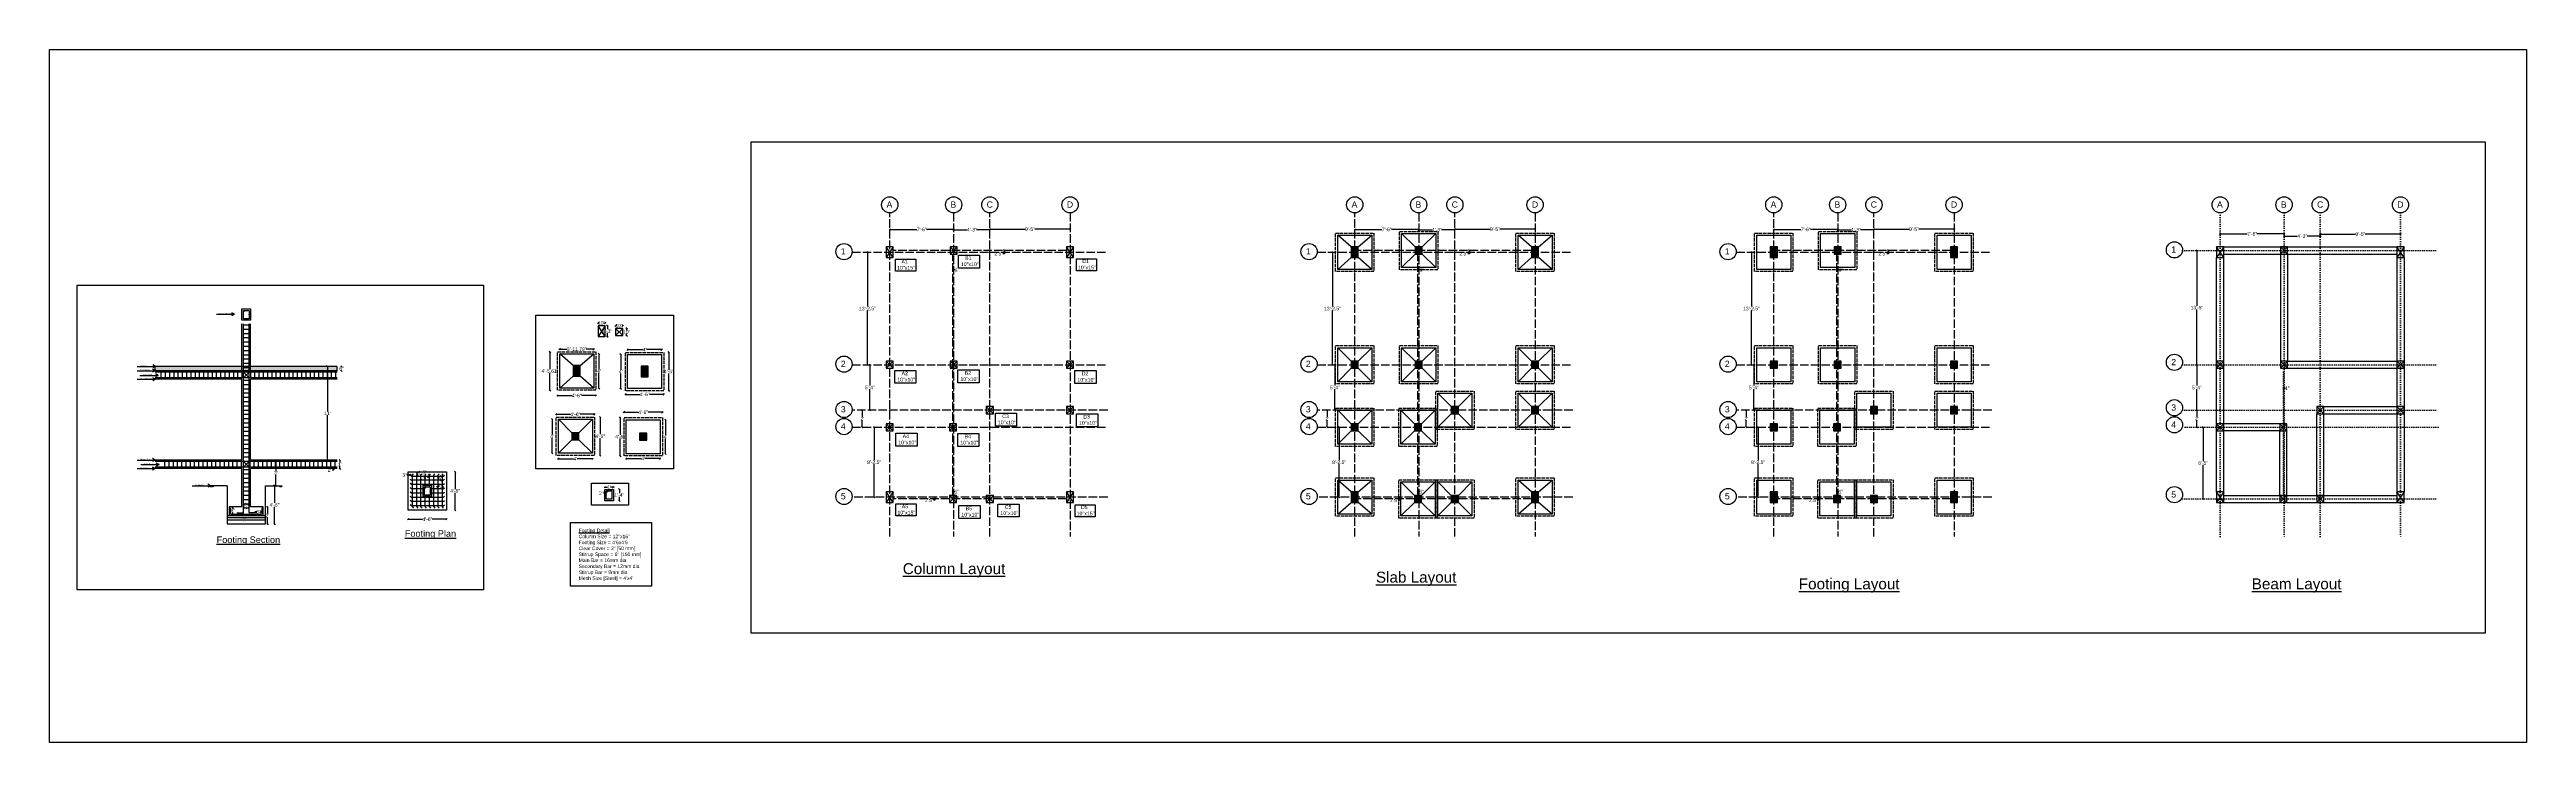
# Model space of a CAD drawing. Header units: inches. Extents: x -7575 to 10804, y -338 to 3076.
# Drawn here: x 1703 to 5191, y -338 to 638 of the extents above; entities that cross this region are included whole.
import ezdxf

# ---------------------------------------------------------------- set-up
doc = ezdxf.new("R2010")
doc.units = ezdxf.units.IN
doc.header["$MEASUREMENT"] = 0
doc.linetypes.add('ACAD_ISO02W100', pattern=[15, 12, -3])
doc.linetypes.add('ACAD_ISO07W100', pattern=[3, 0, -3])
doc.layers.get('0').update_dxf_attribs({"true_color": 0xfafafa})
doc.layers.add('Naming', color=91, linetype='Continuous')
doc.layers.add('W1', color=40, linetype='Continuous')
doc.styles.get("Standard").update_dxf_attribs({"font": 'arial.ttf'})
doc.dimstyles.get("Standard").update_dxf_attribs({"dimtxt": 5, "dimasz": 2, "dimexe": 0.18, "dimexo": 0.0625, "dimgap": 0.09, "dimtad": 0, "dimtih": 1, "dimtoh": 1, "dimdsep": 46, "dimlunit": 3, "dimtxsty": 'Standard', "dimblk": 'OBLIQUE', "dimcen": 2, "dimse1": 1, "dimse2": 1, "dimclrd": 3, "dimadec": 0, "dimazin": 0, "dimtfac": 1, "dimtofl": 0, "dimtmove": 0, "dimatfit": 3, "dimfxl": 1, "dimtolj": 1, "dimtzin": 0, "dimarcsym": 0})

# ---------------------------------------------------------------- blocks, each defined once
blk = doc.blocks.new('_Oblique')
at = {"color": 0, "linetype": 'ByBlock', "lineweight": -2}
blk.add_line((-0.5, -0.5), (0.5, 0.5), dxfattribs=at)
blk = doc.blocks.new('*D9')
at = {"color": 3, "lineweight": -2, "transparency": 16777216}
for p, q in [((2886, 384.7), (2924.3, 384.7)), ((2976, 384.7), (2937.7, 384.7))]:
    blk.add_line(p, q, dxfattribs=at)
at = {"layer": 'Defpoints', "color": 0, "transparency": 16777216}
for p in [(2886, 385.7), (2976, 385.7), (2976, 384.7)]:
    blk.add_point(p, dxfattribs=at)
at = {"color": 3, "lineweight": -2, "transparency": 16777216, "xscale": 2, "yscale": 2, "zscale": 2, "rotation": 180}
blk.add_blockref('_Oblique', (2886, 384.7), dxfattribs=at)
at = {"color": 3, "lineweight": -2, "transparency": 16777216, "xscale": 2, "yscale": 2, "zscale": 2}
blk.add_blockref('_Oblique', (2976, 384.7), dxfattribs=at)
at = {"color": 0, "transparency": 16777216, "insert": (2931, 384.7), "char_height": 5, "attachment_point": 5}
blk.add_mtext('\\A1;7\'-6"', dxfattribs=at)
blk = doc.blocks.new('*D10')
at = {"color": 3, "lineweight": -2, "transparency": 16777216}
for p, q in [((2976, 384.3), (2994.7, 384.3)), ((3027, 384.3), (3008.3, 384.3))]:
    blk.add_line(p, q, dxfattribs=at)
at = {"layer": 'Defpoints', "color": 0, "transparency": 16777216}
for p in [(3027, 384.3), (2976, 381.8), (3027, 379)]:
    blk.add_point(p, dxfattribs=at)
at = {"color": 3, "lineweight": -2, "transparency": 16777216, "xscale": 2, "yscale": 2, "zscale": 2, "rotation": 180}
blk.add_blockref('_Oblique', (2976, 384.3), dxfattribs=at)
at = {"color": 3, "lineweight": -2, "transparency": 16777216, "xscale": 2, "yscale": 2, "zscale": 2}
blk.add_blockref('_Oblique', (3027, 384.3), dxfattribs=at)
at = {"color": 0, "transparency": 16777216, "insert": (3001.5, 384.3), "char_height": 5, "attachment_point": 5}
blk.add_mtext('\\A1;4\'-3"', dxfattribs=at)
blk = doc.blocks.new('*D11')
at = {"color": 3, "lineweight": -2, "transparency": 16777216}
for p, q in [((3027, 385.1), (3076.8, 385.1)), ((3140, 385.1), (3090.2, 385.1))]:
    blk.add_line(p, q, dxfattribs=at)
at = {"layer": 'Defpoints', "color": 0, "transparency": 16777216}
for p in [(3140, 385.1), (3027, 379), (3140, 379)]:
    blk.add_point(p, dxfattribs=at)
at = {"color": 3, "lineweight": -2, "transparency": 16777216, "xscale": 2, "yscale": 2, "zscale": 2, "rotation": 180}
blk.add_blockref('_Oblique', (3027, 385.1), dxfattribs=at)
at = {"color": 3, "lineweight": -2, "transparency": 16777216, "xscale": 2, "yscale": 2, "zscale": 2}
blk.add_blockref('_Oblique', (3140, 385.1), dxfattribs=at)
at = {"color": 0, "transparency": 16777216, "insert": (3083.5, 385.1), "char_height": 5, "attachment_point": 5}
blk.add_mtext('\\A1;9\'-5"', dxfattribs=at)
blk = doc.blocks.new('*D12')
at = {"color": 3, "lineweight": -2, "transparency": 16777216}
for p, q in [((2975, 328.4), (2976, 328.4)), ((2976, 328.4), (2978, 328.4))]:
    blk.add_line(p, q, dxfattribs=at)
at = {"layer": 'Defpoints', "color": 0, "transparency": 16777216}
for p in [(2975, 328.3), (2976, 328.4), (2976, 328.3)]:
    blk.add_point(p, dxfattribs=at)
at = {"color": 3, "lineweight": -2, "transparency": 16777216, "xscale": 2, "yscale": 2, "zscale": 2, "rotation": 180}
blk.add_blockref('_Oblique', (2975, 328.4), dxfattribs=at)
at = {"color": 3, "lineweight": -2, "transparency": 16777216, "xscale": 2, "yscale": 2, "zscale": 2}
blk.add_blockref('_Oblique', (2976, 328.4), dxfattribs=at)
at = {"color": 0, "transparency": 16777216, "insert": (2980.7, 328.4), "char_height": 5, "attachment_point": 5}
blk.add_mtext('\\A1;1"', dxfattribs=at)
blk = doc.blocks.new('*D13')
at = {"color": 3, "lineweight": -2, "transparency": 16777216}
for p, q in [((2854.6, 352.5), (2854.6, 275.9)), ((2854.6, 194), (2854.6, 270.6))]:
    blk.add_line(p, q, dxfattribs=at)
at = {"layer": 'Defpoints', "color": 0, "transparency": 16777216}
for p in [(2858, 352.5), (2854.6, 194), (2858, 194)]:
    blk.add_point(p, dxfattribs=at)
at = {"color": 3, "lineweight": -2, "transparency": 16777216, "xscale": 2, "yscale": 2, "zscale": 2}
for p, rotation in [((2854.6, 352.5), 90), ((2854.6, 194), 270)]:
    blk.add_blockref('_Oblique', p, dxfattribs=dict(at, rotation=rotation))
at = {"color": 0, "transparency": 16777216, "insert": (2854.6, 273.2), "char_height": 5, "attachment_point": 5}
blk.add_mtext('\\A1;13\'-2.5"', dxfattribs=at)
blk = doc.blocks.new('*D14')
at = {"color": 3, "lineweight": -2, "transparency": 16777216}
for p, q in [((2858, 194), (2858, 164.6)), ((2858, 130), (2858, 159.4))]:
    blk.add_line(p, q, dxfattribs=at)
at = {"layer": 'Defpoints', "color": 0, "transparency": 16777216}
for p in [(2858, 194), (2858, 130), (2858, 130)]:
    blk.add_point(p, dxfattribs=at)
at = {"color": 3, "lineweight": -2, "transparency": 16777216, "xscale": 2, "yscale": 2, "zscale": 2}
for p, rotation in [((2858, 194), 90), ((2858, 130), 270)]:
    blk.add_blockref('_Oblique', p, dxfattribs=dict(at, rotation=rotation))
at = {"color": 0, "transparency": 16777216, "insert": (2858, 162), "char_height": 5, "attachment_point": 5}
blk.add_mtext('\\A1;5\'-4"', dxfattribs=at)
blk = doc.blocks.new('*D15')
at = {"color": 3, "lineweight": -2, "transparency": 16777216}
for p, q in [((2847.2, 130), (2847.2, 120.6)), ((2847.2, 106), (2847.2, 115.4))]:
    blk.add_line(p, q, dxfattribs=at)
at = {"layer": 'Defpoints', "color": 0, "transparency": 16777216}
for p in [(2847.2, 130), (2847.2, 106), (2847.2, 106)]:
    blk.add_point(p, dxfattribs=at)
at = {"color": 3, "lineweight": -2, "transparency": 16777216, "xscale": 2, "yscale": 2, "zscale": 2}
for p, rotation in [((2847.2, 130), 90), ((2847.2, 106), 270)]:
    blk.add_blockref('_Oblique', p, dxfattribs=dict(at, rotation=rotation))
at = {"color": 0, "transparency": 16777216, "insert": (2847.2, 118), "char_height": 5, "attachment_point": 5}
blk.add_mtext("\\A1;2'", dxfattribs=at)
blk = doc.blocks.new('*D16')
at = {"color": 3, "lineweight": -2, "transparency": 16777216}
for p, q in [((2864, 106), (2864, 59.4)), ((2864, 7.5), (2864, 54.1))]:
    blk.add_line(p, q, dxfattribs=at)
at = {"layer": 'Defpoints', "color": 0, "transparency": 16777216}
for p in [(2864, 106), (2864, 7.5), (2864, 7.5)]:
    blk.add_point(p, dxfattribs=at)
at = {"color": 3, "lineweight": -2, "transparency": 16777216, "xscale": 2, "yscale": 2, "zscale": 2}
for p, rotation in [((2864, 106), 90), ((2864, 7.5), 270)]:
    blk.add_blockref('_Oblique', p, dxfattribs=dict(at, rotation=rotation))
at = {"color": 0, "transparency": 16777216, "insert": (2864, 56.7), "char_height": 5, "attachment_point": 5}
blk.add_mtext('\\A1;8\'-2.5"', dxfattribs=at)
blk = doc.blocks.new('*D33')
at = {"color": 3, "lineweight": -2, "transparency": 16777216}
for p, q in [((2488.2, 249), (2488.2, 244.1)), ((2488.2, 234), (2488.2, 238.9))]:
    blk.add_line(p, q, dxfattribs=at)
at = {"layer": 'Defpoints', "color": 0, "transparency": 16777216}
for p in [(2485.2, 249), (2485.2, 234), (2488.2, 234)]:
    blk.add_point(p, dxfattribs=at)
at = {"color": 3, "lineweight": -2, "transparency": 16777216, "xscale": 2, "yscale": 2, "zscale": 2}
for p, rotation in [((2488.2, 249), 90), ((2488.2, 234), 270)]:
    blk.add_blockref('_Oblique', p, dxfattribs=dict(at, rotation=rotation))
at = {"color": 0, "transparency": 16777216, "insert": (2488.2, 241.5), "char_height": 5, "attachment_point": 5}
blk.add_mtext('\\A1;1\'-3"', dxfattribs=at)
blk = doc.blocks.new('*D34')
at = {"color": 3, "lineweight": -2, "transparency": 16777216}
for p, q in [((2475.2, 252.9), (2475.5, 252.9)), ((2485.2, 252.9), (2484.9, 252.9))]:
    blk.add_line(p, q, dxfattribs=at)
at = {"layer": 'Defpoints', "color": 0, "transparency": 16777216}
for p in [(2475.2, 252.9), (2475.2, 249), (2485.2, 249)]:
    blk.add_point(p, dxfattribs=at)
at = {"color": 3, "lineweight": -2, "transparency": 16777216, "xscale": 2, "yscale": 2, "zscale": 2, "rotation": 180}
blk.add_blockref('_Oblique', (2475.2, 252.9), dxfattribs=at)
at = {"color": 3, "lineweight": -2, "transparency": 16777216, "xscale": 2, "yscale": 2, "zscale": 2}
blk.add_blockref('_Oblique', (2485.2, 252.9), dxfattribs=at)
at = {"color": 0, "transparency": 16777216, "insert": (2480.2, 252.9), "char_height": 5, "attachment_point": 5}
blk.add_mtext('\\A1;10"', dxfattribs=at)
blk = doc.blocks.new('*D35')
at = {"color": 3, "lineweight": -2, "transparency": 16777216}
for p, q in [((2515.4, 245.1), (2515.4, 242.7)), ((2515.4, 235.1), (2515.4, 237.4))]:
    blk.add_line(p, q, dxfattribs=at)
at = {"layer": 'Defpoints', "color": 0, "transparency": 16777216}
for p in [(2509.9, 245.1), (2509.9, 235.1), (2515.4, 235.1)]:
    blk.add_point(p, dxfattribs=at)
at = {"color": 3, "lineweight": -2, "transparency": 16777216, "xscale": 2, "yscale": 2, "zscale": 2}
for p, rotation in [((2515.4, 245.1), 90), ((2515.4, 235.1), 270)]:
    blk.add_blockref('_Oblique', p, dxfattribs=dict(at, rotation=rotation))
at = {"color": 0, "transparency": 16777216, "insert": (2515.4, 240.1), "char_height": 5, "attachment_point": 5}
blk.add_mtext('\\A1;10"', dxfattribs=at)
blk = doc.blocks.new('*D36')
at = {"color": 3, "lineweight": -2, "transparency": 16777216}
for p, q in [((2499.9, 249.1), (2500.2, 249.1)), ((2509.9, 249.1), (2509.6, 249.1))]:
    blk.add_line(p, q, dxfattribs=at)
at = {"layer": 'Defpoints', "color": 0, "transparency": 16777216}
for p in [(2499.9, 249.1), (2499.9, 245.1), (2509.9, 245.1)]:
    blk.add_point(p, dxfattribs=at)
at = {"color": 3, "lineweight": -2, "transparency": 16777216, "xscale": 2, "yscale": 2, "zscale": 2, "rotation": 180}
blk.add_blockref('_Oblique', (2499.9, 249.1), dxfattribs=at)
at = {"color": 3, "lineweight": -2, "transparency": 16777216, "xscale": 2, "yscale": 2, "zscale": 2}
blk.add_blockref('_Oblique', (2509.9, 249.1), dxfattribs=at)
at = {"color": 0, "transparency": 16777216, "insert": (2504.9, 249.1), "char_height": 5, "attachment_point": 5}
blk.add_mtext('\\A1;10"', dxfattribs=at)
blk = doc.blocks.new('*D37')
at = {"color": 3, "lineweight": -2, "transparency": 16777216}
for p, q in [((2407.4, 211.9), (2407.4, 187.7)), ((2407.4, 158.2), (2407.4, 182.4))]:
    blk.add_line(p, q, dxfattribs=at)
at = {"layer": 'Defpoints', "color": 0, "transparency": 16777216}
for p in [(2407.4, 211.9), (2418.1, 211.9), (2418.1, 158.2)]:
    blk.add_point(p, dxfattribs=at)
at = {"color": 3, "lineweight": -2, "transparency": 16777216, "xscale": 2, "yscale": 2, "zscale": 2}
for p, rotation in [((2407.4, 211.9), 90), ((2407.4, 158.2), 270)]:
    blk.add_blockref('_Oblique', p, dxfattribs=dict(at, rotation=rotation))
at = {"color": 0, "transparency": 16777216, "insert": (2407.4, 185.1), "char_height": 5, "attachment_point": 5}
blk.add_mtext('\\A1;4\'-5.61"', dxfattribs=at)
blk = doc.blocks.new('*D38')
at = {"color": 3, "lineweight": -2, "transparency": 16777216}
for p, q in [((2418.1, 150.6), (2438.3, 150.6)), ((2472.1, 150.6), (2452, 150.6))]:
    blk.add_line(p, q, dxfattribs=at)
at = {"layer": 'Defpoints', "color": 0, "transparency": 16777216}
for p in [(2418.1, 158.2), (2418.1, 150.6), (2472.1, 158.2)]:
    blk.add_point(p, dxfattribs=at)
at = {"color": 3, "lineweight": -2, "transparency": 16777216, "xscale": 2, "yscale": 2, "zscale": 2, "rotation": 180}
blk.add_blockref('_Oblique', (2418.1, 150.6), dxfattribs=at)
at = {"color": 3, "lineweight": -2, "transparency": 16777216, "xscale": 2, "yscale": 2, "zscale": 2}
blk.add_blockref('_Oblique', (2472.1, 150.6), dxfattribs=at)
at = {"color": 0, "transparency": 16777216, "insert": (2445.1, 150.6), "char_height": 5, "attachment_point": 5}
blk.add_mtext('\\A1;4\'-6"', dxfattribs=at)
blk = doc.blocks.new('*D39')
at = {"color": 3, "lineweight": -2, "transparency": 16777216}
for p, q in [((2476.4, 209.2), (2476.4, 187.8)), ((2476.4, 161.2), (2476.4, 182.7))]:
    blk.add_line(p, q, dxfattribs=at)
at = {"layer": 'Defpoints', "color": 0, "transparency": 16777216}
for p in [(2421.1, 209.2), (2476.4, 209.2), (2421.1, 161.2)]:
    blk.add_point(p, dxfattribs=at)
at = {"color": 3, "lineweight": -2, "transparency": 16777216, "xscale": 2, "yscale": 2, "zscale": 2}
for p, rotation in [((2476.4, 209.2), 90), ((2476.4, 161.2), 270)]:
    blk.add_blockref('_Oblique', p, dxfattribs=dict(at, rotation=rotation))
at = {"color": 0, "transparency": 16777216, "insert": (2476.4, 185.2), "char_height": 5, "attachment_point": 5}
blk.add_mtext("\\A1;4'", dxfattribs=at)
blk = doc.blocks.new('*D40')
at = {"color": 3, "lineweight": -2, "transparency": 16777216}
for p, q in [((2421.1, 216.1), (2431.5, 216.1)), ((2468.9, 216.1), (2458.6, 216.1))]:
    blk.add_line(p, q, dxfattribs=at)
at = {"layer": 'Defpoints', "color": 0, "transparency": 16777216}
for p in [(2421.1, 216.1), (2421.1, 209.1), (2468.9, 209.1)]:
    blk.add_point(p, dxfattribs=at)
at = {"color": 3, "lineweight": -2, "transparency": 16777216, "xscale": 2, "yscale": 2, "zscale": 2, "rotation": 180}
blk.add_blockref('_Oblique', (2421.1, 216.1), dxfattribs=at)
at = {"color": 3, "lineweight": -2, "transparency": 16777216, "xscale": 2, "yscale": 2, "zscale": 2}
blk.add_blockref('_Oblique', (2468.9, 216.1), dxfattribs=at)
at = {"color": 0, "transparency": 16777216, "insert": (2445, 216.1), "char_height": 5, "attachment_point": 5}
blk.add_mtext('\\A1;3\'-11.79"', dxfattribs=at)
blk = doc.blocks.new('*D41')
at = {"color": 3, "lineweight": -2, "transparency": 16777216}
for p, q in [((2513.7, 152.3), (2533.8, 152.3)), ((2567.7, 152.3), (2547.5, 152.3))]:
    blk.add_line(p, q, dxfattribs=at)
at = {"layer": 'Defpoints', "color": 0, "transparency": 16777216}
for p in [(2513.7, 157.5), (2567.7, 157.5), (2567.7, 152.3)]:
    blk.add_point(p, dxfattribs=at)
at = {"color": 3, "lineweight": -2, "transparency": 16777216, "xscale": 2, "yscale": 2, "zscale": 2, "rotation": 180}
blk.add_blockref('_Oblique', (2513.7, 152.3), dxfattribs=at)
at = {"color": 3, "lineweight": -2, "transparency": 16777216, "xscale": 2, "yscale": 2, "zscale": 2}
blk.add_blockref('_Oblique', (2567.7, 152.3), dxfattribs=at)
at = {"color": 0, "transparency": 16777216, "insert": (2540.7, 152.3), "char_height": 5, "attachment_point": 5}
blk.add_mtext('\\A1;4\'-6"', dxfattribs=at)
blk = doc.blocks.new('*D42')
at = {"color": 3, "lineweight": -2, "transparency": 16777216}
for p, q in [((2574.9, 211.5), (2574.9, 187.1)), ((2574.9, 157.5), (2574.9, 181.8))]:
    blk.add_line(p, q, dxfattribs=at)
at = {"layer": 'Defpoints', "color": 0, "transparency": 16777216}
for p in [(2567.7, 211.5), (2574.9, 211.5), (2567.8, 157.5)]:
    blk.add_point(p, dxfattribs=at)
at = {"color": 3, "lineweight": -2, "transparency": 16777216, "xscale": 2, "yscale": 2, "zscale": 2}
for p, rotation in [((2574.9, 211.5), 90), ((2574.9, 157.5), 270)]:
    blk.add_blockref('_Oblique', p, dxfattribs=dict(at, rotation=rotation))
at = {"color": 0, "transparency": 16777216, "insert": (2574.9, 184.5), "char_height": 5, "attachment_point": 5}
blk.add_mtext('\\A1;4\'-6"', dxfattribs=at)
blk = doc.blocks.new('*D43')
at = {"color": 3, "lineweight": -2, "transparency": 16777216}
for p, q in [((2516.7, 215.3), (2538.2, 215.3)), ((2564.7, 215.3), (2543.2, 215.3))]:
    blk.add_line(p, q, dxfattribs=at)
at = {"layer": 'Defpoints', "color": 0, "transparency": 16777216}
for p in [(2516.7, 215.3), (2516.7, 207.9), (2564.7, 207.9)]:
    blk.add_point(p, dxfattribs=at)
at = {"color": 3, "lineweight": -2, "transparency": 16777216, "xscale": 2, "yscale": 2, "zscale": 2, "rotation": 180}
blk.add_blockref('_Oblique', (2516.7, 215.3), dxfattribs=at)
at = {"color": 3, "lineweight": -2, "transparency": 16777216, "xscale": 2, "yscale": 2, "zscale": 2}
blk.add_blockref('_Oblique', (2564.7, 215.3), dxfattribs=at)
at = {"color": 0, "transparency": 16777216, "insert": (2540.7, 215.3), "char_height": 5, "attachment_point": 5}
blk.add_mtext("\\A1;4'", dxfattribs=at)
blk = doc.blocks.new('*D44')
at = {"color": 3, "lineweight": -2, "transparency": 16777216}
for p, q in [((2507, 208.5), (2507, 187.1)), ((2507, 160.5), (2507, 181.9))]:
    blk.add_line(p, q, dxfattribs=at)
at = {"layer": 'Defpoints', "color": 0, "transparency": 16777216}
for p in [(2517.2, 208.5), (2507, 160.5), (2516.7, 160.5)]:
    blk.add_point(p, dxfattribs=at)
at = {"color": 3, "lineweight": -2, "transparency": 16777216, "xscale": 2, "yscale": 2, "zscale": 2}
for p, rotation in [((2507, 208.5), 90), ((2507, 160.5), 270)]:
    blk.add_blockref('_Oblique', p, dxfattribs=dict(at, rotation=rotation))
at = {"color": 0, "transparency": 16777216, "insert": (2507, 184.5), "char_height": 5, "attachment_point": 5}
blk.add_mtext("\\A1;4'", dxfattribs=at)
blk = doc.blocks.new('*D45')
at = {"color": 3, "lineweight": -2, "transparency": 16777216}
for p, q in [((2416.2, 124.2), (2436.3, 124.2)), ((2470.2, 124.2), (2450, 124.2))]:
    blk.add_line(p, q, dxfattribs=at)
at = {"layer": 'Defpoints', "color": 0, "transparency": 16777216}
for p in [(2416.2, 120.3), (2470.2, 124.2), (2470.2, 120.3)]:
    blk.add_point(p, dxfattribs=at)
at = {"color": 3, "lineweight": -2, "transparency": 16777216, "xscale": 2, "yscale": 2, "zscale": 2, "rotation": 180}
blk.add_blockref('_Oblique', (2416.2, 124.2), dxfattribs=at)
at = {"color": 3, "lineweight": -2, "transparency": 16777216, "xscale": 2, "yscale": 2, "zscale": 2}
blk.add_blockref('_Oblique', (2470.2, 124.2), dxfattribs=at)
at = {"color": 0, "transparency": 16777216, "insert": (2443.2, 124.2), "char_height": 5, "attachment_point": 5}
blk.add_mtext('\\A1;4\'-6"', dxfattribs=at)
blk = doc.blocks.new('*D46')
at = {"color": 3, "lineweight": -2, "transparency": 16777216}
for p, q in [((2478.1, 120.3), (2478.1, 96)), ((2478.1, 66.3), (2478.1, 90.7))]:
    blk.add_line(p, q, dxfattribs=at)
at = {"layer": 'Defpoints', "color": 0, "transparency": 16777216}
for p in [(2470.2, 120.3), (2470.2, 66.3), (2478.1, 66.3)]:
    blk.add_point(p, dxfattribs=at)
at = {"color": 3, "lineweight": -2, "transparency": 16777216, "xscale": 2, "yscale": 2, "zscale": 2}
for p, rotation in [((2478.1, 120.3), 90), ((2478.1, 66.3), 270)]:
    blk.add_blockref('_Oblique', p, dxfattribs=dict(at, rotation=rotation))
at = {"color": 0, "transparency": 16777216, "insert": (2478.1, 93.3), "char_height": 5, "attachment_point": 5}
blk.add_mtext('\\A1;4\'-6"', dxfattribs=at)
blk = doc.blocks.new('*D47')
at = {"color": 3, "lineweight": -2, "transparency": 16777216}
for p, q in [((2419.2, 61.4), (2440.7, 61.4)), ((2467.2, 61.4), (2445.7, 61.4))]:
    blk.add_line(p, q, dxfattribs=at)
at = {"layer": 'Defpoints', "color": 0, "transparency": 16777216}
for p in [(2419.2, 69.3), (2419.2, 61.4), (2467.2, 69.3)]:
    blk.add_point(p, dxfattribs=at)
at = {"color": 3, "lineweight": -2, "transparency": 16777216, "xscale": 2, "yscale": 2, "zscale": 2, "rotation": 180}
blk.add_blockref('_Oblique', (2419.2, 61.4), dxfattribs=at)
at = {"color": 3, "lineweight": -2, "transparency": 16777216, "xscale": 2, "yscale": 2, "zscale": 2}
blk.add_blockref('_Oblique', (2467.2, 61.4), dxfattribs=at)
at = {"color": 0, "transparency": 16777216, "insert": (2443.2, 61.4), "char_height": 5, "attachment_point": 5}
blk.add_mtext("\\A1;4'", dxfattribs=at)
blk = doc.blocks.new('*D48')
at = {"color": 3, "lineweight": -2, "transparency": 16777216}
for p, q in [((2410.5, 117.3), (2410.5, 95.9)), ((2410.5, 69.3), (2410.5, 90.7))]:
    blk.add_line(p, q, dxfattribs=at)
at = {"layer": 'Defpoints', "color": 0, "transparency": 16777216}
for p in [(2410.5, 117.3), (2419.2, 117.3), (2419.2, 69.3)]:
    blk.add_point(p, dxfattribs=at)
at = {"color": 3, "lineweight": -2, "transparency": 16777216, "xscale": 2, "yscale": 2, "zscale": 2}
for p, rotation in [((2410.5, 117.3), 90), ((2410.5, 69.3), 270)]:
    blk.add_blockref('_Oblique', p, dxfattribs=dict(at, rotation=rotation))
at = {"color": 0, "transparency": 16777216, "insert": (2410.5, 93.3), "char_height": 5, "attachment_point": 5}
blk.add_mtext("\\A1;4'", dxfattribs=at)
blk = doc.blocks.new('*D49')
at = {"color": 3, "lineweight": -2, "transparency": 16777216}
for p, q in [((2511.7, 127.1), (2531.9, 127.1)), ((2565.7, 127.1), (2545.5, 127.1))]:
    blk.add_line(p, q, dxfattribs=at)
at = {"layer": 'Defpoints', "color": 0, "transparency": 16777216}
for p in [(2511.7, 127.1), (2511.7, 119.5), (2565.7, 119.5)]:
    blk.add_point(p, dxfattribs=at)
at = {"color": 3, "lineweight": -2, "transparency": 16777216, "xscale": 2, "yscale": 2, "zscale": 2, "rotation": 180}
blk.add_blockref('_Oblique', (2511.7, 127.1), dxfattribs=at)
at = {"color": 3, "lineweight": -2, "transparency": 16777216, "xscale": 2, "yscale": 2, "zscale": 2}
blk.add_blockref('_Oblique', (2565.7, 127.1), dxfattribs=at)
at = {"color": 0, "transparency": 16777216, "insert": (2538.7, 127.1), "char_height": 5, "attachment_point": 5}
blk.add_mtext('\\A1;4\'-6"', dxfattribs=at)
blk = doc.blocks.new('*D50')
at = {"color": 3, "lineweight": -2, "transparency": 16777216}
for p, q in [((2506.1, 119.5), (2506.1, 95.2)), ((2506.1, 65.5), (2506.1, 89.9))]:
    blk.add_line(p, q, dxfattribs=at)
at = {"layer": 'Defpoints', "color": 0, "transparency": 16777216}
for p in [(2511.7, 119.5), (2506.1, 65.5), (2511.7, 65.5)]:
    blk.add_point(p, dxfattribs=at)
at = {"color": 3, "lineweight": -2, "transparency": 16777216, "xscale": 2, "yscale": 2, "zscale": 2}
for p, rotation in [((2506.1, 119.5), 90), ((2506.1, 65.5), 270)]:
    blk.add_blockref('_Oblique', p, dxfattribs=dict(at, rotation=rotation))
at = {"color": 0, "transparency": 16777216, "insert": (2506.1, 92.5), "char_height": 5, "attachment_point": 5}
blk.add_mtext('\\A1;4\'-6"', dxfattribs=at)
blk = doc.blocks.new('*D51')
at = {"color": 3, "lineweight": -2, "transparency": 16777216}
for p, q in [((2514.7, 61.7), (2536.2, 61.7)), ((2562.7, 61.7), (2541.2, 61.7))]:
    blk.add_line(p, q, dxfattribs=at)
at = {"layer": 'Defpoints', "color": 0, "transparency": 16777216}
for p in [(2514.7, 68.5), (2562.7, 68.5), (2562.7, 61.7)]:
    blk.add_point(p, dxfattribs=at)
at = {"color": 3, "lineweight": -2, "transparency": 16777216, "xscale": 2, "yscale": 2, "zscale": 2, "rotation": 180}
blk.add_blockref('_Oblique', (2514.7, 61.7), dxfattribs=at)
at = {"color": 3, "lineweight": -2, "transparency": 16777216, "xscale": 2, "yscale": 2, "zscale": 2}
blk.add_blockref('_Oblique', (2562.7, 61.7), dxfattribs=at)
at = {"color": 0, "transparency": 16777216, "insert": (2538.7, 61.7), "char_height": 5, "attachment_point": 5}
blk.add_mtext("\\A1;4'", dxfattribs=at)
blk = doc.blocks.new('*D52')
at = {"color": 3, "lineweight": -2, "transparency": 16777216}
for p, q in [((2570.1, 116.5), (2570.1, 95.1)), ((2570.1, 68.5), (2570.1, 89.9))]:
    blk.add_line(p, q, dxfattribs=at)
at = {"layer": 'Defpoints', "color": 0, "transparency": 16777216}
for p in [(2562.7, 116.5), (2570.1, 116.5), (2562.7, 68.5)]:
    blk.add_point(p, dxfattribs=at)
at = {"color": 3, "lineweight": -2, "transparency": 16777216, "xscale": 2, "yscale": 2, "zscale": 2}
for p, rotation in [((2570.1, 116.5), 90), ((2570.1, 68.5), 270)]:
    blk.add_blockref('_Oblique', p, dxfattribs=dict(at, rotation=rotation))
at = {"color": 0, "transparency": 16777216, "insert": (2570.1, 92.5), "char_height": 5, "attachment_point": 5}
blk.add_mtext("\\A1;4'", dxfattribs=at)
blk = doc.blocks.new('*D53')
at = {"color": 3, "lineweight": -2, "transparency": 16777216}
for p, q in [((4760, 378.5), (4798.2, 378.5)), ((4850, 378.5), (4811.7, 378.5))]:
    blk.add_line(p, q, dxfattribs=at)
at = {"layer": 'Defpoints', "color": 0, "transparency": 16777216}
for p in [(4760, 373.6), (4850, 378.5), (4850, 373.6)]:
    blk.add_point(p, dxfattribs=at)
at = {"color": 3, "lineweight": -2, "transparency": 16777216, "xscale": 2, "yscale": 2, "zscale": 2, "rotation": 180}
blk.add_blockref('_Oblique', (4760, 378.5), dxfattribs=at)
at = {"color": 3, "lineweight": -2, "transparency": 16777216, "xscale": 2, "yscale": 2, "zscale": 2}
blk.add_blockref('_Oblique', (4850, 378.5), dxfattribs=at)
at = {"color": 0, "transparency": 16777216, "insert": (4805, 378.5), "char_height": 5, "attachment_point": 5}
blk.add_mtext('\\A1;7\'-6"', dxfattribs=at)
blk = doc.blocks.new('*D54')
at = {"color": 3, "lineweight": -2, "transparency": 16777216}
for p, q in [((4850, 375.3), (4868.6, 375.3)), ((4901, 375.3), (4882.3, 375.3))]:
    blk.add_line(p, q, dxfattribs=at)
at = {"layer": 'Defpoints', "color": 0, "transparency": 16777216}
for p in [(4850, 373.6), (4901, 375.3), (4901, 373.6)]:
    blk.add_point(p, dxfattribs=at)
at = {"color": 3, "lineweight": -2, "transparency": 16777216, "xscale": 2, "yscale": 2, "zscale": 2, "rotation": 180}
blk.add_blockref('_Oblique', (4850, 375.3), dxfattribs=at)
at = {"color": 3, "lineweight": -2, "transparency": 16777216, "xscale": 2, "yscale": 2, "zscale": 2}
blk.add_blockref('_Oblique', (4901, 375.3), dxfattribs=at)
at = {"color": 0, "transparency": 16777216, "insert": (4875.5, 375.3), "char_height": 5, "attachment_point": 5}
blk.add_mtext('\\A1;4\'-3"', dxfattribs=at)
blk = doc.blocks.new('*D55')
at = {"color": 3, "lineweight": -2, "transparency": 16777216}
for p, q in [((4901, 378.1), (4950.7, 378.1)), ((5014, 378.1), (4964.2, 378.1))]:
    blk.add_line(p, q, dxfattribs=at)
at = {"layer": 'Defpoints', "color": 0, "transparency": 16777216}
for p in [(4901, 373.6), (5014, 378.1), (5014, 373.6)]:
    blk.add_point(p, dxfattribs=at)
at = {"color": 3, "lineweight": -2, "transparency": 16777216, "xscale": 2, "yscale": 2, "zscale": 2, "rotation": 180}
blk.add_blockref('_Oblique', (4901, 378.1), dxfattribs=at)
at = {"color": 3, "lineweight": -2, "transparency": 16777216, "xscale": 2, "yscale": 2, "zscale": 2}
blk.add_blockref('_Oblique', (5014, 378.1), dxfattribs=at)
at = {"color": 0, "transparency": 16777216, "insert": (4957.5, 378.1), "char_height": 5, "attachment_point": 5}
blk.add_mtext('\\A1;9\'-5"', dxfattribs=at)
blk = doc.blocks.new('*D56')
at = {"color": 3, "lineweight": -2, "transparency": 16777216}
for p, q in [((4727.2, 355), (4727.2, 277.1)), ((4727.2, 194), (4727.2, 271.8))]:
    blk.add_line(p, q, dxfattribs=at)
at = {"layer": 'Defpoints', "color": 0, "transparency": 16777216}
for p in [(4727.2, 355), (4727.2, 194), (4727.2, 194)]:
    blk.add_point(p, dxfattribs=at)
at = {"color": 3, "lineweight": -2, "transparency": 16777216, "xscale": 2, "yscale": 2, "zscale": 2}
for p, rotation in [((4727.2, 355), 90), ((4727.2, 194), 270)]:
    blk.add_blockref('_Oblique', p, dxfattribs=dict(at, rotation=rotation))
at = {"color": 0, "transparency": 16777216, "insert": (4727.2, 274.5), "char_height": 5, "attachment_point": 5}
blk.add_mtext('\\A1;13\'-5"', dxfattribs=at)
blk = doc.blocks.new('*D57')
at = {"color": 3, "lineweight": -2, "transparency": 16777216}
for p, q in [((4727.2, 194), (4727.2, 164.6)), ((4727.2, 130), (4727.2, 159.4))]:
    blk.add_line(p, q, dxfattribs=at)
at = {"layer": 'Defpoints', "color": 0, "transparency": 16777216}
for p in [(4727.2, 194), (4727.2, 130), (4727.2, 130)]:
    blk.add_point(p, dxfattribs=at)
at = {"color": 3, "lineweight": -2, "transparency": 16777216, "xscale": 2, "yscale": 2, "zscale": 2}
for p, rotation in [((4727.2, 194), 90), ((4727.2, 130), 270)]:
    blk.add_blockref('_Oblique', p, dxfattribs=dict(at, rotation=rotation))
at = {"color": 0, "transparency": 16777216, "insert": (4727.2, 162), "char_height": 5, "attachment_point": 5}
blk.add_mtext('\\A1;5\'-4"', dxfattribs=at)
blk = doc.blocks.new('*D58')
at = {"color": 3, "lineweight": -2, "transparency": 16777216}
for p, q in [((4727.2, 130), (4727.2, 120.6)), ((4727.2, 106), (4727.2, 115.4))]:
    blk.add_line(p, q, dxfattribs=at)
at = {"layer": 'Defpoints', "color": 0, "transparency": 16777216}
for p in [(4727.2, 130), (4727.2, 106), (4727.2, 106)]:
    blk.add_point(p, dxfattribs=at)
at = {"color": 3, "lineweight": -2, "transparency": 16777216, "xscale": 2, "yscale": 2, "zscale": 2}
for p, rotation in [((4727.2, 130), 90), ((4727.2, 106), 270)]:
    blk.add_blockref('_Oblique', p, dxfattribs=dict(at, rotation=rotation))
at = {"color": 0, "transparency": 16777216, "insert": (4727.2, 118), "char_height": 5, "attachment_point": 5}
blk.add_mtext("\\A1;2'", dxfattribs=at)
blk = doc.blocks.new('*D59')
at = {"color": 3, "lineweight": -2, "transparency": 16777216}
for p, q in [((4736.1, 106), (4736.1, 58.1)), ((4736.1, 5), (4736.1, 52.8))]:
    blk.add_line(p, q, dxfattribs=at)
at = {"layer": 'Defpoints', "color": 0, "transparency": 16777216}
for p in [(4736.1, 106), (4736.1, 5), (4736.1, 5)]:
    blk.add_point(p, dxfattribs=at)
at = {"color": 3, "lineweight": -2, "transparency": 16777216, "xscale": 2, "yscale": 2, "zscale": 2}
for p, rotation in [((4736.1, 106), 90), ((4736.1, 5), 270)]:
    blk.add_blockref('_Oblique', p, dxfattribs=dict(at, rotation=rotation))
at = {"color": 0, "transparency": 16777216, "insert": (4736.1, 55.5), "char_height": 5, "attachment_point": 5}
blk.add_mtext('\\A1;8\'-5"', dxfattribs=at)
blk = doc.blocks.new('*D60')
at = {"color": 3, "lineweight": -2, "transparency": 16777216}
for p, q in [((4849, 160.9), (4850, 160.9)), ((4850, 160.9), (4852, 160.9))]:
    blk.add_line(p, q, dxfattribs=at)
at = {"layer": 'Defpoints', "color": 0, "transparency": 16777216}
for p in [(4849, 161.7), (4850, 160.9), (4850, 34.9)]:
    blk.add_point(p, dxfattribs=at)
at = {"color": 3, "lineweight": -2, "transparency": 16777216, "xscale": 2, "yscale": 2, "zscale": 2, "rotation": 180}
blk.add_blockref('_Oblique', (4849, 160.9), dxfattribs=at)
at = {"color": 3, "lineweight": -2, "transparency": 16777216, "xscale": 2, "yscale": 2, "zscale": 2}
blk.add_blockref('_Oblique', (4850, 160.9), dxfattribs=at)
at = {"color": 0, "transparency": 16777216, "insert": (4854.7, 160.9), "char_height": 5, "attachment_point": 5}
blk.add_mtext('\\A1;1"', dxfattribs=at)
blk = doc.blocks.new('*U61')
at = {"color": 1, "const_width": 0.3}
blk.add_lwpolyline([(-0.5, 0.7, 1), (0.2, 0.7, 1)], format="xyb", close=True, dxfattribs=at)
blk = doc.blocks.new('*U62')
at = {"color": 0, "linetype": 'ByBlock', "lineweight": -2, "transparency": 16777216}
for p in [(1280.2, -164.3), (1286.2, -164.3), (1292.2, -164.3), (1298.2, -164.3), (1304.2, -164.3), (1310.2, -164.3), (1316.2, -164.3), (1322.2, -164.3)]:
    blk.add_blockref('*U61', p, dxfattribs=at)
blk = doc.blocks.new('*D63')
at = {"color": 3, "lineweight": -2, "transparency": 16777216}
for p, q in [((2484.7, 21.7), (2488.5, 21.7)), ((2496.7, 21.7), (2492.8, 21.7))]:
    blk.add_line(p, q, dxfattribs=at)
at = {"layer": 'Defpoints', "color": 0, "transparency": 16777216}
for p in [(2484.7, 21.7), (2484.7, 18.5), (2496.7, 18.5)]:
    blk.add_point(p, dxfattribs=at)
at = {"color": 3, "lineweight": -2, "transparency": 16777216, "xscale": 2, "yscale": 2, "zscale": 2, "rotation": 180}
blk.add_blockref('_Oblique', (2484.7, 21.7), dxfattribs=at)
at = {"color": 3, "lineweight": -2, "transparency": 16777216, "xscale": 2, "yscale": 2, "zscale": 2}
blk.add_blockref('_Oblique', (2496.7, 21.7), dxfattribs=at)
at = {"color": 0, "transparency": 16777216, "insert": (2490.7, 21.7), "char_height": 5, "attachment_point": 5}
blk.add_mtext("\\A1;1'", dxfattribs=at)
blk = doc.blocks.new('*D64')
at = {"color": 3, "lineweight": -2, "transparency": 16777216}
for p, q in [((2505.1, 18.5), (2505.1, 13.1)), ((2505.1, 2.5), (2505.1, 7.9))]:
    blk.add_line(p, q, dxfattribs=at)
at = {"layer": 'Defpoints', "color": 0, "transparency": 16777216}
for p in [(2496.7, 18.5), (2496.7, 2.5), (2505.1, 2.5)]:
    blk.add_point(p, dxfattribs=at)
at = {"color": 3, "lineweight": -2, "transparency": 16777216, "xscale": 2, "yscale": 2, "zscale": 2}
for p, rotation in [((2505.1, 18.5), 90), ((2505.1, 2.5), 270)]:
    blk.add_blockref('_Oblique', p, dxfattribs=dict(at, rotation=rotation))
at = {"color": 0, "transparency": 16777216, "insert": (2505.1, 10.5), "char_height": 5, "attachment_point": 5}
blk.add_mtext('\\A1;1\'-4"', dxfattribs=at)
blk = doc.blocks.new('*D65')
at = {"color": 3, "lineweight": -2, "transparency": 16777216}
for p, q in [((2484.7, 13.1), (2482.7, 13.1)), ((2486.7, 13.1), (2484.7, 13.1))]:
    blk.add_line(p, q, dxfattribs=at)
at = {"layer": 'Defpoints', "color": 0, "transparency": 16777216}
for p in [(2484.7, 13.1), (2484.7, 13.1), (2486.7, 13.1)]:
    blk.add_point(p, dxfattribs=at)
at = {"color": 3, "lineweight": -2, "transparency": 16777216, "xscale": 2, "yscale": 2, "zscale": 2, "rotation": 180}
blk.add_blockref('_Oblique', (2484.7, 13.1), dxfattribs=at)
at = {"color": 3, "lineweight": -2, "transparency": 16777216, "xscale": 2, "yscale": 2, "zscale": 2}
blk.add_blockref('_Oblique', (2486.7, 13.1), dxfattribs=at)
at = {"color": 0, "transparency": 16777216, "insert": (2479.7, 13.1), "char_height": 5, "attachment_point": 5}
blk.add_mtext('\\A1;2"', dxfattribs=at)
blk = doc.blocks.new('*D66')
at = {"color": 3, "lineweight": -2, "transparency": 16777216}
for p, q in [((2019.4, 23.6), (2019.4, -0.7)), ((2019.4, -30.4), (2019.4, -6))]:
    blk.add_line(p, q, dxfattribs=at)
at = {"layer": 'Defpoints', "color": 0, "transparency": 16777216}
for p in [(2006.5, 23.6), (2019.4, 23.6), (2006.5, -30.4)]:
    blk.add_point(p, dxfattribs=at)
at = {"color": 3, "lineweight": -2, "transparency": 16777216, "xscale": 2, "yscale": 2, "zscale": 2}
for p, rotation in [((2019.4, 23.6), 90), ((2019.4, -30.4), 270)]:
    blk.add_blockref('_Oblique', p, dxfattribs=dict(at, rotation=rotation))
at = {"color": 0, "transparency": 16777216, "insert": (2019.4, -3.4), "char_height": 5, "attachment_point": 5}
blk.add_mtext('\\A1;4\'-6"', dxfattribs=at)
blk = doc.blocks.new('*D67')
at = {"color": 3, "lineweight": -2, "transparency": 16777216}
for p, q in [((2009.4, -6.4), (2009.4, -15.8)), ((2009.4, -30.4), (2009.4, -21))]:
    blk.add_line(p, q, dxfattribs=at)
at = {"layer": 'Defpoints', "color": 0, "transparency": 16777216}
for p in [(2003.5, -6.4), (2006.5, -30.4), (2009.4, -6.4)]:
    blk.add_point(p, dxfattribs=at)
at = {"color": 3, "lineweight": -2, "transparency": 16777216, "xscale": 2, "yscale": 2, "zscale": 2}
for p, rotation in [((2009.4, -6.4), 90), ((2009.4, -30.4), 270)]:
    blk.add_blockref('_Oblique', p, dxfattribs=dict(at, rotation=rotation))
at = {"color": 0, "transparency": 16777216, "insert": (2009.4, -18.4), "char_height": 5, "attachment_point": 5}
blk.add_mtext("\\A1;2'", dxfattribs=at)
blk = doc.blocks.new('*D68')
at = {"color": 3, "lineweight": -2, "transparency": 16777216}
for p, q in [((2021.2, 59.6), (2021.2, 44.3)), ((2021.2, 23.6), (2021.2, 39))]:
    blk.add_line(p, q, dxfattribs=at)
at = {"layer": 'Defpoints', "color": 0, "transparency": 16777216}
for p in [(2021.2, 59.6), (2021.2, 23.6), (2021.2, 23.6)]:
    blk.add_point(p, dxfattribs=at)
at = {"color": 3, "lineweight": -2, "transparency": 16777216, "xscale": 2, "yscale": 2, "zscale": 2}
for p, rotation in [((2021.2, 59.6), 90), ((2021.2, 23.6), 270)]:
    blk.add_blockref('_Oblique', p, dxfattribs=dict(at, rotation=rotation))
at = {"color": 0, "transparency": 16777216, "insert": (2021.2, 41.6), "char_height": 5, "attachment_point": 5}
blk.add_mtext("\\A1;3'", dxfattribs=at)
blk = doc.blocks.new('*D69')
at = {"color": 3, "lineweight": -2, "transparency": 16777216}
for p, q in [((2093.8, 191.6), (2093.8, 128.2)), ((2093.8, 59.6), (2093.8, 123))]:
    blk.add_line(p, q, dxfattribs=at)
at = {"layer": 'Defpoints', "color": 0, "transparency": 16777216}
for p in [(2093.8, 191.6), (2107.7, 191.6), (2107.7, 59.6)]:
    blk.add_point(p, dxfattribs=at)
at = {"color": 3, "lineweight": -2, "transparency": 16777216, "xscale": 2, "yscale": 2, "zscale": 2}
for p, rotation in [((2093.8, 191.6), 90), ((2093.8, 59.6), 270)]:
    blk.add_blockref('_Oblique', p, dxfattribs=dict(at, rotation=rotation))
at = {"color": 0, "transparency": 16777216, "insert": (2093.8, 125.6), "char_height": 5, "attachment_point": 5}
blk.add_mtext("\\A1;11'", dxfattribs=at)
blk = doc.blocks.new('*D70')
at = {"color": 3, "lineweight": -2, "transparency": 16777216}
for p, q in [((2111.3, 59.6), (2111.3, 56.2)), ((2111.3, 47.6), (2111.3, 51))]:
    blk.add_line(p, q, dxfattribs=at)
at = {"layer": 'Defpoints', "color": 0, "transparency": 16777216}
for p in [(2107.7, 59.6), (2107.7, 47.6), (2111.3, 59.6)]:
    blk.add_point(p, dxfattribs=at)
at = {"color": 3, "lineweight": -2, "transparency": 16777216, "xscale": 2, "yscale": 2, "zscale": 2}
for p, rotation in [((2111.3, 59.6), 90), ((2111.3, 47.6), 270)]:
    blk.add_blockref('_Oblique', p, dxfattribs=dict(at, rotation=rotation))
at = {"color": 0, "transparency": 16777216, "insert": (2111.3, 53.6), "char_height": 5, "attachment_point": 5}
blk.add_mtext("\\A1;1'", dxfattribs=at)
blk = doc.blocks.new('*D71')
at = {"color": 3, "lineweight": -2, "transparency": 16777216}
for p, q in [((2102.6, 45.6), (2100.6, 45.6)), ((2102.6, 49.6), (2102.6, 47.6)), ((2102.6, 47.6), (2102.6, 45.6))]:
    blk.add_line(p, q, dxfattribs=at)
at = {"layer": 'Defpoints', "color": 0, "transparency": 16777216}
for p in [(2102.6, 49.6), (2102.6, 47.6), (2102.6, 47.6)]:
    blk.add_point(p, dxfattribs=at)
at = {"color": 3, "lineweight": -2, "transparency": 16777216, "xscale": 2, "yscale": 2, "zscale": 2}
for p, rotation in [((2102.6, 49.6), 90), ((2102.6, 47.6), 270)]:
    blk.add_blockref('_Oblique', p, dxfattribs=dict(at, rotation=rotation))
at = {"color": 0, "transparency": 16777216, "insert": (2097.6, 45.6), "char_height": 5, "attachment_point": 5}
blk.add_mtext('\\A1;2"', dxfattribs=at)
blk = doc.blocks.new('*D72')
at = {"color": 3, "lineweight": -2, "transparency": 16777216}
for p, q in [((2113.7, 191.6), (2113.7, 191.3)), ((2113.7, 185.6), (2113.7, 186))]:
    blk.add_line(p, q, dxfattribs=at)
at = {"layer": 'Defpoints', "color": 0, "transparency": 16777216}
for p in [(2107.7, 191.6), (2107.7, 185.6), (2113.7, 185.6)]:
    blk.add_point(p, dxfattribs=at)
at = {"color": 3, "lineweight": -2, "transparency": 16777216, "xscale": 2, "yscale": 2, "zscale": 2}
for p, rotation in [((2113.7, 191.6), 90), ((2113.7, 185.6), 270)]:
    blk.add_blockref('_Oblique', p, dxfattribs=dict(at, rotation=rotation))
at = {"color": 0, "transparency": 16777216, "insert": (2113.7, 188.6), "char_height": 5, "attachment_point": 5}
blk.add_mtext('\\A1;6"', dxfattribs=at)
blk = doc.blocks.new('*D73')
at = {"color": 3, "lineweight": -2, "transparency": 16777216}
for p, q in [((1993.9, -13.4), (1991.9, -13.4)), ((1999.9, -13.4), (2001.9, -13.4))]:
    blk.add_line(p, q, dxfattribs=at)
at = {"layer": 'Defpoints', "color": 0, "transparency": 16777216}
for p in [(1993.9, -15.7), (1999.9, -13.4), (1999.9, -15.7)]:
    blk.add_point(p, dxfattribs=at)
at = {"color": 3, "lineweight": -2, "transparency": 16777216, "xscale": 2, "yscale": 2, "zscale": 2}
blk.add_blockref('_Oblique', (1993.9, -13.4), dxfattribs=at)
at = {"color": 3, "lineweight": -2, "transparency": 16777216, "xscale": 2, "yscale": 2, "zscale": 2, "rotation": 180}
blk.add_blockref('_Oblique', (1999.9, -13.4), dxfattribs=at)
at = {"color": 0, "transparency": 16777216, "insert": (1996.9, -13.4), "char_height": 5, "attachment_point": 5}
blk.add_mtext('\\A1;6"', dxfattribs=at)
blk = doc.blocks.new('*D74')
at = {"color": 3, "lineweight": -2, "transparency": 16777216}
for p, q in [((1979.5, -2.2), (1979.5, -2.6)), ((1979.5, -8.2), (1979.5, -7.9))]:
    blk.add_line(p, q, dxfattribs=at)
at = {"layer": 'Defpoints', "color": 0, "transparency": 16777216}
for p in [(1979.5, -8.2), (1981.9, -2.2), (1981.9, -8.2)]:
    blk.add_point(p, dxfattribs=at)
at = {"color": 3, "lineweight": -2, "transparency": 16777216, "xscale": 2, "yscale": 2, "zscale": 2}
for p, rotation in [((1979.5, -2.2), 90), ((1979.5, -8.2), 270)]:
    blk.add_blockref('_Oblique', p, dxfattribs=dict(at, rotation=rotation))
at = {"color": 0, "transparency": 16777216, "insert": (1979.5, -5.2), "char_height": 5, "attachment_point": 5}
blk.add_mtext('\\A1;6"', dxfattribs=at)
blk = doc.blocks.new('*D75')
at = {"color": 3, "lineweight": -2, "transparency": 16777216}
for p, q in [((1960.8, -7.4), (1960.8, -8.7)), ((1960.8, -15.4), (1960.8, -14))]:
    blk.add_line(p, q, dxfattribs=at)
at = {"layer": 'Defpoints', "color": 0, "transparency": 16777216}
for p in [(1957, -7.4), (1957, -15.4), (1960.8, -7.4)]:
    blk.add_point(p, dxfattribs=at)
at = {"color": 3, "lineweight": -2, "transparency": 16777216, "xscale": 2, "yscale": 2, "zscale": 2}
for p, rotation in [((1960.8, -7.4), 90), ((1960.8, -15.4), 270)]:
    blk.add_blockref('_Oblique', p, dxfattribs=dict(at, rotation=rotation))
at = {"color": 0, "transparency": 16777216, "insert": (1960.8, -11.4), "char_height": 5, "attachment_point": 5}
blk.add_mtext('\\A1;8"', dxfattribs=at)
blk = doc.blocks.new('*D76')
at = {"color": 3, "lineweight": -2, "transparency": 16777216}
for p, q in [((2207.7, -23.7), (2227.8, -23.7)), ((2261.7, -23.7), (2241.5, -23.7))]:
    blk.add_line(p, q, dxfattribs=at)
at = {"layer": 'Defpoints', "color": 0, "transparency": 16777216}
for p in [(2207.7, -10.8), (2207.7, -23.7), (2261.7, -10.8)]:
    blk.add_point(p, dxfattribs=at)
at = {"color": 3, "lineweight": -2, "transparency": 16777216, "xscale": 2, "yscale": 2, "zscale": 2, "rotation": 180}
blk.add_blockref('_Oblique', (2207.7, -23.7), dxfattribs=at)
at = {"color": 3, "lineweight": -2, "transparency": 16777216, "xscale": 2, "yscale": 2, "zscale": 2}
blk.add_blockref('_Oblique', (2261.7, -23.7), dxfattribs=at)
at = {"color": 0, "transparency": 16777216, "insert": (2234.7, -23.7), "char_height": 5, "attachment_point": 5}
blk.add_mtext('\\A1;4\'-6"', dxfattribs=at)
blk = doc.blocks.new('*D77')
at = {"color": 3, "lineweight": -2, "transparency": 16777216}
for p, q in [((2273.9, 43.2), (2273.9, 18.8)), ((2273.9, -10.8), (2273.9, 13.5))]:
    blk.add_line(p, q, dxfattribs=at)
at = {"layer": 'Defpoints', "color": 0, "transparency": 16777216}
for p in [(2261.7, 43.2), (2261.7, -10.8), (2273.9, -10.8)]:
    blk.add_point(p, dxfattribs=at)
at = {"color": 3, "lineweight": -2, "transparency": 16777216, "xscale": 2, "yscale": 2, "zscale": 2}
for p, rotation in [((2273.9, 43.2), 90), ((2273.9, -10.8), 270)]:
    blk.add_blockref('_Oblique', p, dxfattribs=dict(at, rotation=rotation))
at = {"color": 0, "transparency": 16777216, "insert": (2273.9, 16.2), "char_height": 5, "attachment_point": 5}
blk.add_mtext('\\A1;4\'-6"', dxfattribs=at)
blk = doc.blocks.new('*U78')
at = {"color": 1}
blk.add_line((1.5, 0), (3, 1.5), dxfattribs=at)
blk = doc.blocks.new('*U79')
at = {"color": 0, "linetype": 'ByBlock', "lineweight": -2, "transparency": 16777216}
for p in [(1614, 15.8), (1620, 15.8), (1626, 15.8), (1632, 15.8), (1638, 15.8), (1644, 15.8), (1650, 15.8), (1656, 15.8)]:
    blk.add_blockref('*U78', p, dxfattribs=at)
blk = doc.blocks.new('*U80')
at = {"color": 1}
blk.add_line((1.5, -1.5), (0, 0), dxfattribs=at)
blk = doc.blocks.new('*U81')
at = {"color": 0, "linetype": 'ByBlock', "lineweight": -2, "transparency": 16777216, "rotation": 180}
for p in [(1617, -30.7), (1623, -30.7), (1629, -30.7), (1635, -30.7), (1641, -30.7), (1647, -30.7), (1653, -30.7), (1659, -30.7)]:
    blk.add_blockref('*U80', p, dxfattribs=at)
blk = doc.blocks.new('*U82')
at = {"color": 1}
blk.add_line((1.5, -1.5), (0, 0), dxfattribs=at)
blk = doc.blocks.new('*U83')
at = {"color": 0, "linetype": 'ByBlock', "lineweight": -2, "transparency": 16777216, "rotation": 270}
for p in [(1660.5, 15.8), (1660.5, 9.8), (1660.5, 3.8), (1660.5, -2.2), (1660.5, -8.2), (1660.5, -14.2), (1660.5, -20.2), (1660.5, -26.2)]:
    blk.add_blockref('*U82', p, dxfattribs=at)
blk = doc.blocks.new('*U84')
at = {"color": 1}
blk.add_line((1.5, 1.5), (0, 0), dxfattribs=at)
blk = doc.blocks.new('*U85')
at = {"color": 0, "linetype": 'ByBlock', "lineweight": -2, "transparency": 16777216, "rotation": 270}
for p in [(1612.5, 15.8), (1612.5, 9.8), (1612.5, 3.8), (1612.5, -2.2), (1612.5, -8.2), (1612.5, -14.2), (1612.5, -20.2), (1612.5, -26.2)]:
    blk.add_blockref('*U84', p, dxfattribs=at)
blk = doc.blocks.new('*D86')
at = {"color": 3, "lineweight": -2, "transparency": 16777216}
for p, q in [((2253.5, 37.2), (2253.5, 36.8)), ((2253.5, 31.2), (2253.5, 31.5))]:
    blk.add_line(p, q, dxfattribs=at)
at = {"layer": 'Defpoints', "color": 0, "transparency": 16777216}
for p in [(2252.4, 37.2), (2252.4, 31.2), (2253.5, 31.2)]:
    blk.add_point(p, dxfattribs=at)
at = {"color": 3, "lineweight": -2, "transparency": 16777216, "xscale": 2, "yscale": 2, "zscale": 2}
for p, rotation in [((2253.5, 37.2), 90), ((2253.5, 31.2), 270)]:
    blk.add_blockref('_Oblique', p, dxfattribs=dict(at, rotation=rotation))
at = {"color": 0, "transparency": 16777216, "insert": (2253.5, 34.2), "char_height": 5, "attachment_point": 5}
blk.add_mtext('\\A1;6"', dxfattribs=at)
blk = doc.blocks.new('*D87')
at = {"color": 3, "lineweight": -2, "transparency": 16777216}
for p, q in [((2249.7, 22.1), (2247.7, 22.1)), ((2255.7, 22.1), (2257.7, 22.1))]:
    blk.add_line(p, q, dxfattribs=at)
at = {"layer": 'Defpoints', "color": 0, "transparency": 16777216}
for p in [(2249.7, 28.2), (2249.7, 22.1), (2255.7, 28.2)]:
    blk.add_point(p, dxfattribs=at)
at = {"color": 3, "lineweight": -2, "transparency": 16777216, "xscale": 2, "yscale": 2, "zscale": 2}
blk.add_blockref('_Oblique', (2249.7, 22.1), dxfattribs=at)
at = {"color": 3, "lineweight": -2, "transparency": 16777216, "xscale": 2, "yscale": 2, "zscale": 2, "rotation": 180}
blk.add_blockref('_Oblique', (2255.7, 22.1), dxfattribs=at)
at = {"color": 0, "transparency": 16777216, "insert": (2252.7, 22.1), "char_height": 5, "attachment_point": 5}
blk.add_mtext('\\A1;6"', dxfattribs=at)
blk = doc.blocks.new('*D105')
at = {"color": 3, "lineweight": -2, "transparency": 16777216}
for p, q in [((2237.1, 35.2), (2235.1, 35.2)), ((2237.1, 38.7), (2237.1, 37.2)), ((2237.1, 37.2), (2237.1, 35.2))]:
    blk.add_line(p, q, dxfattribs=at)
at = {"layer": 'Defpoints', "color": 0, "transparency": 16777216}
for p in [(2237.1, 37.2), (2237.7, 38.7), (2237.7, 37.2)]:
    blk.add_point(p, dxfattribs=at)
at = {"color": 3, "lineweight": -2, "transparency": 16777216, "xscale": 2, "yscale": 2, "zscale": 2}
for p, rotation in [((2237.1, 38.7), 90), ((2237.1, 37.2), 270)]:
    blk.add_blockref('_Oblique', p, dxfattribs=dict(at, rotation=rotation))
at = {"color": 0, "transparency": 16777216, "insert": (2229.5, 35.2), "char_height": 5, "attachment_point": 5}
blk.add_mtext('\\A1;1.5"', dxfattribs=at)
blk = doc.blocks.new('*D106')
at = {"color": 3, "lineweight": -2, "transparency": 16777216}
for p, q in [((2220.4, 40.2), (2220.4, 42.2)), ((2220.4, 42.2), (2222.4, 42.2)), ((2220.4, 38.7), (2220.4, 40.2))]:
    blk.add_line(p, q, dxfattribs=at)
at = {"layer": 'Defpoints', "color": 0, "transparency": 16777216}
for p in [(2219.7, 38.7), (2220.4, 40.2), (2221.1, 40.2)]:
    blk.add_point(p, dxfattribs=at)
at = {"color": 3, "lineweight": -2, "transparency": 16777216, "xscale": 2, "yscale": 2, "zscale": 2}
for p, rotation in [((2220.4, 40.2), 90), ((2220.4, 38.7), 270)]:
    blk.add_blockref('_Oblique', p, dxfattribs=dict(at, rotation=rotation))
at = {"color": 0, "transparency": 16777216, "insert": (2228.1, 42.2), "char_height": 5, "attachment_point": 5}
blk.add_mtext('\\A1;1.5"', dxfattribs=at)
blk = doc.blocks.new('*D107')
at = {"color": 3, "lineweight": -2, "transparency": 16777216}
for p, q in [((2207.7, 38.7), (2205.7, 38.7)), ((2210.7, 38.7), (2207.7, 38.7))]:
    blk.add_line(p, q, dxfattribs=at)
at = {"layer": 'Defpoints', "color": 0, "transparency": 16777216}
for p in [(2207.7, 38.7), (2207.7, 38.7), (2210.7, 38.7)]:
    blk.add_point(p, dxfattribs=at)
at = {"color": 3, "lineweight": -2, "transparency": 16777216, "xscale": 2, "yscale": 2, "zscale": 2, "rotation": 180}
blk.add_blockref('_Oblique', (2207.7, 38.7), dxfattribs=at)
at = {"color": 3, "lineweight": -2, "transparency": 16777216, "xscale": 2, "yscale": 2, "zscale": 2}
blk.add_blockref('_Oblique', (2210.7, 38.7), dxfattribs=at)
at = {"color": 0, "transparency": 16777216, "insert": (2202.7, 38.7), "char_height": 5, "attachment_point": 5}
blk.add_mtext('\\A1;3"', dxfattribs=at)
blk = doc.blocks.new('*D117')
at = {"color": 3, "linetype": 'ACAD_ISO02W100', "lineweight": -2, "transparency": 16777216}
for p, q in [((3047.4, 350.5), (3045.4, 350.5)), ((3047.4, 355), (3047.4, 352.5)), ((3047.4, 352.5), (3047.4, 350.5))]:
    blk.add_line(p, q, dxfattribs=at)
at = {"layer": 'Defpoints', "color": 0, "linetype": 'ACAD_ISO02W100', "transparency": 16777216}
for p in [(3045.9, 355), (3045.9, 352.5), (3047.4, 352.5)]:
    blk.add_point(p, dxfattribs=at)
at = {"color": 3, "linetype": 'ACAD_ISO02W100', "lineweight": -2, "transparency": 16777216, "xscale": 2, "yscale": 2, "zscale": 2}
for p, rotation in [((3047.4, 355), 90), ((3047.4, 352.5), 270)]:
    blk.add_blockref('_Oblique', p, dxfattribs=dict(at, rotation=rotation))
at = {"color": 0, "linetype": 'ACAD_ISO02W100', "transparency": 16777216, "insert": (3039.5, 350.5), "char_height": 5, "attachment_point": 5}
blk.add_mtext('\\A1;2.5"', dxfattribs=at)
blk = doc.blocks.new('*D118')
at = {"color": 3, "linetype": 'ACAD_ISO02W100', "lineweight": -2, "transparency": 16777216}
for p, q in [((2949.6, 3), (2947.6, 3)), ((2949.6, 7.5), (2949.6, 5)), ((2949.6, 5), (2949.6, 3))]:
    blk.add_line(p, q, dxfattribs=at)
at = {"layer": 'Defpoints', "color": 0, "linetype": 'ACAD_ISO02W100', "transparency": 16777216}
for p in [(2949.6, 7.5), (2949.6, 5), (2949.6, 5)]:
    blk.add_point(p, dxfattribs=at)
at = {"color": 3, "linetype": 'ACAD_ISO02W100', "lineweight": -2, "transparency": 16777216, "xscale": 2, "yscale": 2, "zscale": 2}
for p, rotation in [((2949.6, 7.5), 90), ((2949.6, 5), 270)]:
    blk.add_blockref('_Oblique', p, dxfattribs=dict(at, rotation=rotation))
at = {"color": 0, "linetype": 'ACAD_ISO02W100', "transparency": 16777216, "insert": (2941.7, 3), "char_height": 5, "attachment_point": 5}
blk.add_mtext('\\A1;2.5"', dxfattribs=at)
blk = doc.blocks.new('*D119')
at = {"color": 3, "linetype": 'ACAD_ISO02W100', "lineweight": -2, "transparency": 16777216}
for p, q in [((2975, 15.4), (2976, 15.4)), ((2976, 15.4), (2978, 15.4))]:
    blk.add_line(p, q, dxfattribs=at)
at = {"layer": 'Defpoints', "color": 0, "linetype": 'ACAD_ISO02W100', "transparency": 16777216}
for p in [(2975, 15.1), (2976, 15.4), (2976, 15.1)]:
    blk.add_point(p, dxfattribs=at)
at = {"color": 3, "linetype": 'ACAD_ISO02W100', "lineweight": -2, "transparency": 16777216, "xscale": 2, "yscale": 2, "zscale": 2, "rotation": 180}
blk.add_blockref('_Oblique', (2975, 15.4), dxfattribs=at)
at = {"color": 3, "linetype": 'ACAD_ISO02W100', "lineweight": -2, "transparency": 16777216, "xscale": 2, "yscale": 2, "zscale": 2}
blk.add_blockref('_Oblique', (2976, 15.4), dxfattribs=at)
at = {"color": 0, "linetype": 'ACAD_ISO02W100', "transparency": 16777216, "insert": (2980.7, 15.4), "char_height": 5, "attachment_point": 5}
blk.add_mtext('\\A1;1"', dxfattribs=at)
blk = doc.blocks.new('*D142')
at = {"color": 3, "lineweight": -2, "transparency": 16777216}
for p, q in [((4131.2, 384.7), (4169.5, 384.7)), ((4221.2, 384.7), (4182.9, 384.7))]:
    blk.add_line(p, q, dxfattribs=at)
at = {"layer": 'Defpoints', "color": 0, "transparency": 16777216}
for p in [(4131.2, 385.7), (4221.2, 385.7), (4221.2, 384.7)]:
    blk.add_point(p, dxfattribs=at)
at = {"color": 3, "lineweight": -2, "transparency": 16777216, "xscale": 2, "yscale": 2, "zscale": 2, "rotation": 180}
blk.add_blockref('_Oblique', (4131.2, 384.7), dxfattribs=at)
at = {"color": 3, "lineweight": -2, "transparency": 16777216, "xscale": 2, "yscale": 2, "zscale": 2}
blk.add_blockref('_Oblique', (4221.2, 384.7), dxfattribs=at)
at = {"color": 0, "transparency": 16777216, "insert": (4176.2, 384.7), "char_height": 5, "attachment_point": 5}
blk.add_mtext('\\A1;7\'-6"', dxfattribs=at)
blk = doc.blocks.new('*D143')
at = {"color": 3, "lineweight": -2, "transparency": 16777216}
for p, q in [((4221.2, 384.3), (4239.9, 384.3)), ((4272.2, 384.3), (4253.5, 384.3))]:
    blk.add_line(p, q, dxfattribs=at)
at = {"layer": 'Defpoints', "color": 0, "transparency": 16777216}
for p in [(4272.2, 384.3), (4221.2, 381.8), (4272.2, 379)]:
    blk.add_point(p, dxfattribs=at)
at = {"color": 3, "lineweight": -2, "transparency": 16777216, "xscale": 2, "yscale": 2, "zscale": 2, "rotation": 180}
blk.add_blockref('_Oblique', (4221.2, 384.3), dxfattribs=at)
at = {"color": 3, "lineweight": -2, "transparency": 16777216, "xscale": 2, "yscale": 2, "zscale": 2}
blk.add_blockref('_Oblique', (4272.2, 384.3), dxfattribs=at)
at = {"color": 0, "transparency": 16777216, "insert": (4246.7, 384.3), "char_height": 5, "attachment_point": 5}
blk.add_mtext('\\A1;4\'-3"', dxfattribs=at)
blk = doc.blocks.new('*D144')
at = {"color": 3, "lineweight": -2, "transparency": 16777216}
for p, q in [((4272.2, 385.1), (4322, 385.1)), ((4385.2, 385.1), (4335.4, 385.1))]:
    blk.add_line(p, q, dxfattribs=at)
at = {"layer": 'Defpoints', "color": 0, "transparency": 16777216}
for p in [(4385.2, 385.1), (4272.2, 379), (4385.2, 379)]:
    blk.add_point(p, dxfattribs=at)
at = {"color": 3, "lineweight": -2, "transparency": 16777216, "xscale": 2, "yscale": 2, "zscale": 2, "rotation": 180}
blk.add_blockref('_Oblique', (4272.2, 385.1), dxfattribs=at)
at = {"color": 3, "lineweight": -2, "transparency": 16777216, "xscale": 2, "yscale": 2, "zscale": 2}
blk.add_blockref('_Oblique', (4385.2, 385.1), dxfattribs=at)
at = {"color": 0, "transparency": 16777216, "insert": (4328.7, 385.1), "char_height": 5, "attachment_point": 5}
blk.add_mtext('\\A1;9\'-5"', dxfattribs=at)
blk = doc.blocks.new('*D145')
at = {"color": 3, "lineweight": -2, "transparency": 16777216}
for p, q in [((4220.2, 328.4), (4221.2, 328.4)), ((4221.2, 328.4), (4223.2, 328.4))]:
    blk.add_line(p, q, dxfattribs=at)
at = {"layer": 'Defpoints', "color": 0, "transparency": 16777216}
for p in [(4220.2, 328.3), (4221.2, 328.4), (4221.2, 328.3)]:
    blk.add_point(p, dxfattribs=at)
at = {"color": 3, "lineweight": -2, "transparency": 16777216, "xscale": 2, "yscale": 2, "zscale": 2, "rotation": 180}
blk.add_blockref('_Oblique', (4220.2, 328.4), dxfattribs=at)
at = {"color": 3, "lineweight": -2, "transparency": 16777216, "xscale": 2, "yscale": 2, "zscale": 2}
blk.add_blockref('_Oblique', (4221.2, 328.4), dxfattribs=at)
at = {"color": 0, "transparency": 16777216, "insert": (4225.9, 328.4), "char_height": 5, "attachment_point": 5}
blk.add_mtext('\\A1;1"', dxfattribs=at)
blk = doc.blocks.new('*D146')
at = {"color": 3, "lineweight": -2, "transparency": 16777216}
for p, q in [((4099.8, 352.5), (4099.8, 275.9)), ((4099.8, 194), (4099.8, 270.6))]:
    blk.add_line(p, q, dxfattribs=at)
at = {"layer": 'Defpoints', "color": 0, "transparency": 16777216}
for p in [(4103.2, 352.5), (4099.8, 194), (4103.2, 194)]:
    blk.add_point(p, dxfattribs=at)
at = {"color": 3, "lineweight": -2, "transparency": 16777216, "xscale": 2, "yscale": 2, "zscale": 2}
for p, rotation in [((4099.8, 352.5), 90), ((4099.8, 194), 270)]:
    blk.add_blockref('_Oblique', p, dxfattribs=dict(at, rotation=rotation))
at = {"color": 0, "transparency": 16777216, "insert": (4099.8, 273.2), "char_height": 5, "attachment_point": 5}
blk.add_mtext('\\A1;13\'-2.5"', dxfattribs=at)
blk = doc.blocks.new('*D147')
at = {"color": 3, "lineweight": -2, "transparency": 16777216}
for p, q in [((4103.2, 194), (4103.2, 164.6)), ((4103.2, 130), (4103.2, 159.4))]:
    blk.add_line(p, q, dxfattribs=at)
at = {"layer": 'Defpoints', "color": 0, "transparency": 16777216}
for p in [(4103.2, 194), (4103.2, 130), (4103.2, 130)]:
    blk.add_point(p, dxfattribs=at)
at = {"color": 3, "lineweight": -2, "transparency": 16777216, "xscale": 2, "yscale": 2, "zscale": 2}
for p, rotation in [((4103.2, 194), 90), ((4103.2, 130), 270)]:
    blk.add_blockref('_Oblique', p, dxfattribs=dict(at, rotation=rotation))
at = {"color": 0, "transparency": 16777216, "insert": (4103.2, 162), "char_height": 5, "attachment_point": 5}
blk.add_mtext('\\A1;5\'-4"', dxfattribs=at)
blk = doc.blocks.new('*D148')
at = {"color": 3, "lineweight": -2, "transparency": 16777216}
for p, q in [((4092.4, 130), (4092.4, 120.6)), ((4092.4, 106), (4092.4, 115.4))]:
    blk.add_line(p, q, dxfattribs=at)
at = {"layer": 'Defpoints', "color": 0, "transparency": 16777216}
for p in [(4092.4, 130), (4092.4, 106), (4092.4, 106)]:
    blk.add_point(p, dxfattribs=at)
at = {"color": 3, "lineweight": -2, "transparency": 16777216, "xscale": 2, "yscale": 2, "zscale": 2}
for p, rotation in [((4092.4, 130), 90), ((4092.4, 106), 270)]:
    blk.add_blockref('_Oblique', p, dxfattribs=dict(at, rotation=rotation))
at = {"color": 0, "transparency": 16777216, "insert": (4092.4, 118), "char_height": 5, "attachment_point": 5}
blk.add_mtext("\\A1;2'", dxfattribs=at)
blk = doc.blocks.new('*D149')
at = {"color": 3, "lineweight": -2, "transparency": 16777216}
for p, q in [((4109.2, 106), (4109.2, 59.4)), ((4109.2, 7.5), (4109.2, 54.1))]:
    blk.add_line(p, q, dxfattribs=at)
at = {"layer": 'Defpoints', "color": 0, "transparency": 16777216}
for p in [(4109.2, 106), (4109.2, 7.5), (4109.2, 7.5)]:
    blk.add_point(p, dxfattribs=at)
at = {"color": 3, "lineweight": -2, "transparency": 16777216, "xscale": 2, "yscale": 2, "zscale": 2}
for p, rotation in [((4109.2, 106), 90), ((4109.2, 7.5), 270)]:
    blk.add_blockref('_Oblique', p, dxfattribs=dict(at, rotation=rotation))
at = {"color": 0, "transparency": 16777216, "insert": (4109.2, 56.7), "char_height": 5, "attachment_point": 5}
blk.add_mtext('\\A1;8\'-2.5"', dxfattribs=at)
blk = doc.blocks.new('*D150')
at = {"color": 3, "linetype": 'ACAD_ISO02W100', "lineweight": -2, "transparency": 16777216}
for p, q in [((4292.6, 350.5), (4290.6, 350.5)), ((4292.6, 355), (4292.6, 352.5)), ((4292.6, 352.5), (4292.6, 350.5))]:
    blk.add_line(p, q, dxfattribs=at)
at = {"layer": 'Defpoints', "color": 0, "linetype": 'ACAD_ISO02W100', "transparency": 16777216}
for p in [(4291.1, 355), (4291.1, 352.5), (4292.6, 352.5)]:
    blk.add_point(p, dxfattribs=at)
at = {"color": 3, "linetype": 'ACAD_ISO02W100', "lineweight": -2, "transparency": 16777216, "xscale": 2, "yscale": 2, "zscale": 2}
for p, rotation in [((4292.6, 355), 90), ((4292.6, 352.5), 270)]:
    blk.add_blockref('_Oblique', p, dxfattribs=dict(at, rotation=rotation))
at = {"color": 0, "linetype": 'ACAD_ISO02W100', "transparency": 16777216, "insert": (4284.7, 350.5), "char_height": 5, "attachment_point": 5}
blk.add_mtext('\\A1;2.5"', dxfattribs=at)
blk = doc.blocks.new('*D151')
at = {"color": 3, "linetype": 'ACAD_ISO02W100', "lineweight": -2, "transparency": 16777216}
for p, q in [((4194.8, 3), (4192.8, 3)), ((4194.8, 7.5), (4194.8, 5)), ((4194.8, 5), (4194.8, 3))]:
    blk.add_line(p, q, dxfattribs=at)
at = {"layer": 'Defpoints', "color": 0, "linetype": 'ACAD_ISO02W100', "transparency": 16777216}
for p in [(4194.8, 7.5), (4194.8, 5), (4194.8, 5)]:
    blk.add_point(p, dxfattribs=at)
at = {"color": 3, "linetype": 'ACAD_ISO02W100', "lineweight": -2, "transparency": 16777216, "xscale": 2, "yscale": 2, "zscale": 2}
for p, rotation in [((4194.8, 7.5), 90), ((4194.8, 5), 270)]:
    blk.add_blockref('_Oblique', p, dxfattribs=dict(at, rotation=rotation))
at = {"color": 0, "linetype": 'ACAD_ISO02W100', "transparency": 16777216, "insert": (4186.9, 3), "char_height": 5, "attachment_point": 5}
blk.add_mtext('\\A1;2.5"', dxfattribs=at)
blk = doc.blocks.new('*D152')
at = {"color": 3, "linetype": 'ACAD_ISO02W100', "lineweight": -2, "transparency": 16777216}
for p, q in [((4220.2, 15.4), (4221.2, 15.4)), ((4221.2, 15.4), (4223.2, 15.4))]:
    blk.add_line(p, q, dxfattribs=at)
at = {"layer": 'Defpoints', "color": 0, "linetype": 'ACAD_ISO02W100', "transparency": 16777216}
for p in [(4220.2, 15.1), (4221.2, 15.4), (4221.2, 15.1)]:
    blk.add_point(p, dxfattribs=at)
at = {"color": 3, "linetype": 'ACAD_ISO02W100', "lineweight": -2, "transparency": 16777216, "xscale": 2, "yscale": 2, "zscale": 2, "rotation": 180}
blk.add_blockref('_Oblique', (4220.2, 15.4), dxfattribs=at)
at = {"color": 3, "linetype": 'ACAD_ISO02W100', "lineweight": -2, "transparency": 16777216, "xscale": 2, "yscale": 2, "zscale": 2}
blk.add_blockref('_Oblique', (4221.2, 15.4), dxfattribs=at)
at = {"color": 0, "linetype": 'ACAD_ISO02W100', "transparency": 16777216, "insert": (4225.9, 15.4), "char_height": 5, "attachment_point": 5}
blk.add_mtext('\\A1;1"', dxfattribs=at)
blk = doc.blocks.new('*D153')
at = {"color": 3, "lineweight": -2, "transparency": 16777216}
for p, q in [((3541, 384.7), (3579.3, 384.7)), ((3631, 384.7), (3592.7, 384.7))]:
    blk.add_line(p, q, dxfattribs=at)
at = {"layer": 'Defpoints', "color": 0, "transparency": 16777216}
for p in [(3541, 385.7), (3631, 385.7), (3631, 384.7)]:
    blk.add_point(p, dxfattribs=at)
at = {"color": 3, "lineweight": -2, "transparency": 16777216, "xscale": 2, "yscale": 2, "zscale": 2, "rotation": 180}
blk.add_blockref('_Oblique', (3541, 384.7), dxfattribs=at)
at = {"color": 3, "lineweight": -2, "transparency": 16777216, "xscale": 2, "yscale": 2, "zscale": 2}
blk.add_blockref('_Oblique', (3631, 384.7), dxfattribs=at)
at = {"color": 0, "transparency": 16777216, "insert": (3586, 384.7), "char_height": 5, "attachment_point": 5}
blk.add_mtext('\\A1;7\'-6"', dxfattribs=at)
blk = doc.blocks.new('*D154')
at = {"color": 3, "lineweight": -2, "transparency": 16777216}
for p, q in [((3631, 384.3), (3649.7, 384.3)), ((3682, 384.3), (3663.3, 384.3))]:
    blk.add_line(p, q, dxfattribs=at)
at = {"layer": 'Defpoints', "color": 0, "transparency": 16777216}
for p in [(3682, 384.3), (3631, 381.8), (3682, 379)]:
    blk.add_point(p, dxfattribs=at)
at = {"color": 3, "lineweight": -2, "transparency": 16777216, "xscale": 2, "yscale": 2, "zscale": 2, "rotation": 180}
blk.add_blockref('_Oblique', (3631, 384.3), dxfattribs=at)
at = {"color": 3, "lineweight": -2, "transparency": 16777216, "xscale": 2, "yscale": 2, "zscale": 2}
blk.add_blockref('_Oblique', (3682, 384.3), dxfattribs=at)
at = {"color": 0, "transparency": 16777216, "insert": (3656.5, 384.3), "char_height": 5, "attachment_point": 5}
blk.add_mtext('\\A1;4\'-3"', dxfattribs=at)
blk = doc.blocks.new('*D155')
at = {"color": 3, "lineweight": -2, "transparency": 16777216}
for p, q in [((3682, 385.1), (3731.8, 385.1)), ((3795, 385.1), (3745.2, 385.1))]:
    blk.add_line(p, q, dxfattribs=at)
at = {"layer": 'Defpoints', "color": 0, "transparency": 16777216}
for p in [(3795, 385.1), (3682, 379), (3795, 379)]:
    blk.add_point(p, dxfattribs=at)
at = {"color": 3, "lineweight": -2, "transparency": 16777216, "xscale": 2, "yscale": 2, "zscale": 2, "rotation": 180}
blk.add_blockref('_Oblique', (3682, 385.1), dxfattribs=at)
at = {"color": 3, "lineweight": -2, "transparency": 16777216, "xscale": 2, "yscale": 2, "zscale": 2}
blk.add_blockref('_Oblique', (3795, 385.1), dxfattribs=at)
at = {"color": 0, "transparency": 16777216, "insert": (3738.5, 385.1), "char_height": 5, "attachment_point": 5}
blk.add_mtext('\\A1;9\'-5"', dxfattribs=at)
blk = doc.blocks.new('*D156')
at = {"color": 3, "lineweight": -2, "transparency": 16777216}
for p, q in [((3630, 328.4), (3631, 328.4)), ((3631, 328.4), (3633, 328.4))]:
    blk.add_line(p, q, dxfattribs=at)
at = {"layer": 'Defpoints', "color": 0, "transparency": 16777216}
for p in [(3630, 328.3), (3631, 328.4), (3631, 328.3)]:
    blk.add_point(p, dxfattribs=at)
at = {"color": 3, "lineweight": -2, "transparency": 16777216, "xscale": 2, "yscale": 2, "zscale": 2, "rotation": 180}
blk.add_blockref('_Oblique', (3630, 328.4), dxfattribs=at)
at = {"color": 3, "lineweight": -2, "transparency": 16777216, "xscale": 2, "yscale": 2, "zscale": 2}
blk.add_blockref('_Oblique', (3631, 328.4), dxfattribs=at)
at = {"color": 0, "transparency": 16777216, "insert": (3635.7, 328.4), "char_height": 5, "attachment_point": 5}
blk.add_mtext('\\A1;1"', dxfattribs=at)
blk = doc.blocks.new('*D157')
at = {"color": 3, "lineweight": -2, "transparency": 16777216}
for p, q in [((3509.6, 352.5), (3509.6, 275.9)), ((3509.6, 194), (3509.6, 270.6))]:
    blk.add_line(p, q, dxfattribs=at)
at = {"layer": 'Defpoints', "color": 0, "transparency": 16777216}
for p in [(3513, 352.5), (3509.6, 194), (3513, 194)]:
    blk.add_point(p, dxfattribs=at)
at = {"color": 3, "lineweight": -2, "transparency": 16777216, "xscale": 2, "yscale": 2, "zscale": 2}
for p, rotation in [((3509.6, 352.5), 90), ((3509.6, 194), 270)]:
    blk.add_blockref('_Oblique', p, dxfattribs=dict(at, rotation=rotation))
at = {"color": 0, "transparency": 16777216, "insert": (3509.6, 273.2), "char_height": 5, "attachment_point": 5}
blk.add_mtext('\\A1;13\'-2.5"', dxfattribs=at)
blk = doc.blocks.new('*D158')
at = {"color": 3, "lineweight": -2, "transparency": 16777216}
for p, q in [((3513, 194), (3513, 164.6)), ((3513, 130), (3513, 159.4))]:
    blk.add_line(p, q, dxfattribs=at)
at = {"layer": 'Defpoints', "color": 0, "transparency": 16777216}
for p in [(3513, 194), (3513, 130), (3513, 130)]:
    blk.add_point(p, dxfattribs=at)
at = {"color": 3, "lineweight": -2, "transparency": 16777216, "xscale": 2, "yscale": 2, "zscale": 2}
for p, rotation in [((3513, 194), 90), ((3513, 130), 270)]:
    blk.add_blockref('_Oblique', p, dxfattribs=dict(at, rotation=rotation))
at = {"color": 0, "transparency": 16777216, "insert": (3513, 162), "char_height": 5, "attachment_point": 5}
blk.add_mtext('\\A1;5\'-4"', dxfattribs=at)
blk = doc.blocks.new('*D159')
at = {"color": 3, "lineweight": -2, "transparency": 16777216}
for p, q in [((3502.2, 130), (3502.2, 120.6)), ((3502.2, 106), (3502.2, 115.4))]:
    blk.add_line(p, q, dxfattribs=at)
at = {"layer": 'Defpoints', "color": 0, "transparency": 16777216}
for p in [(3502.2, 130), (3502.2, 106), (3502.2, 106)]:
    blk.add_point(p, dxfattribs=at)
at = {"color": 3, "lineweight": -2, "transparency": 16777216, "xscale": 2, "yscale": 2, "zscale": 2}
for p, rotation in [((3502.2, 130), 90), ((3502.2, 106), 270)]:
    blk.add_blockref('_Oblique', p, dxfattribs=dict(at, rotation=rotation))
at = {"color": 0, "transparency": 16777216, "insert": (3502.2, 118), "char_height": 5, "attachment_point": 5}
blk.add_mtext("\\A1;2'", dxfattribs=at)
blk = doc.blocks.new('*D160')
at = {"color": 3, "lineweight": -2, "transparency": 16777216}
for p, q in [((3519, 106), (3519, 59.4)), ((3519, 7.5), (3519, 54.1))]:
    blk.add_line(p, q, dxfattribs=at)
at = {"layer": 'Defpoints', "color": 0, "transparency": 16777216}
for p in [(3519, 106), (3519, 7.5), (3519, 7.5)]:
    blk.add_point(p, dxfattribs=at)
at = {"color": 3, "lineweight": -2, "transparency": 16777216, "xscale": 2, "yscale": 2, "zscale": 2}
for p, rotation in [((3519, 106), 90), ((3519, 7.5), 270)]:
    blk.add_blockref('_Oblique', p, dxfattribs=dict(at, rotation=rotation))
at = {"color": 0, "transparency": 16777216, "insert": (3519, 56.7), "char_height": 5, "attachment_point": 5}
blk.add_mtext('\\A1;8\'-2.5"', dxfattribs=at)
blk = doc.blocks.new('*D161')
at = {"color": 3, "linetype": 'ACAD_ISO02W100', "lineweight": -2, "transparency": 16777216}
for p, q in [((3702.4, 350.5), (3700.4, 350.5)), ((3702.4, 355), (3702.4, 352.5)), ((3702.4, 352.5), (3702.4, 350.5))]:
    blk.add_line(p, q, dxfattribs=at)
at = {"layer": 'Defpoints', "color": 0, "linetype": 'ACAD_ISO02W100', "transparency": 16777216}
for p in [(3700.9, 355), (3700.9, 352.5), (3702.4, 352.5)]:
    blk.add_point(p, dxfattribs=at)
at = {"color": 3, "linetype": 'ACAD_ISO02W100', "lineweight": -2, "transparency": 16777216, "xscale": 2, "yscale": 2, "zscale": 2}
for p, rotation in [((3702.4, 355), 90), ((3702.4, 352.5), 270)]:
    blk.add_blockref('_Oblique', p, dxfattribs=dict(at, rotation=rotation))
at = {"color": 0, "linetype": 'ACAD_ISO02W100', "transparency": 16777216, "insert": (3694.5, 350.5), "char_height": 5, "attachment_point": 5}
blk.add_mtext('\\A1;2.5"', dxfattribs=at)
blk = doc.blocks.new('*D162')
at = {"color": 3, "linetype": 'ACAD_ISO02W100', "lineweight": -2, "transparency": 16777216}
for p, q in [((3604.6, 3), (3602.6, 3)), ((3604.6, 7.5), (3604.6, 5)), ((3604.6, 5), (3604.6, 3))]:
    blk.add_line(p, q, dxfattribs=at)
at = {"layer": 'Defpoints', "color": 0, "linetype": 'ACAD_ISO02W100', "transparency": 16777216}
for p in [(3604.6, 7.5), (3604.6, 5), (3604.6, 5)]:
    blk.add_point(p, dxfattribs=at)
at = {"color": 3, "linetype": 'ACAD_ISO02W100', "lineweight": -2, "transparency": 16777216, "xscale": 2, "yscale": 2, "zscale": 2}
for p, rotation in [((3604.6, 7.5), 90), ((3604.6, 5), 270)]:
    blk.add_blockref('_Oblique', p, dxfattribs=dict(at, rotation=rotation))
at = {"color": 0, "linetype": 'ACAD_ISO02W100', "transparency": 16777216, "insert": (3596.7, 3), "char_height": 5, "attachment_point": 5}
blk.add_mtext('\\A1;2.5"', dxfattribs=at)
blk = doc.blocks.new('*D163')
at = {"color": 3, "linetype": 'ACAD_ISO02W100', "lineweight": -2, "transparency": 16777216}
for p, q in [((3630, 15.4), (3631, 15.4)), ((3631, 15.4), (3633, 15.4))]:
    blk.add_line(p, q, dxfattribs=at)
at = {"layer": 'Defpoints', "color": 0, "linetype": 'ACAD_ISO02W100', "transparency": 16777216}
for p in [(3630, 15.1), (3631, 15.4), (3631, 15.1)]:
    blk.add_point(p, dxfattribs=at)
at = {"color": 3, "linetype": 'ACAD_ISO02W100', "lineweight": -2, "transparency": 16777216, "xscale": 2, "yscale": 2, "zscale": 2, "rotation": 180}
blk.add_blockref('_Oblique', (3630, 15.4), dxfattribs=at)
at = {"color": 3, "linetype": 'ACAD_ISO02W100', "lineweight": -2, "transparency": 16777216, "xscale": 2, "yscale": 2, "zscale": 2}
blk.add_blockref('_Oblique', (3631, 15.4), dxfattribs=at)
at = {"color": 0, "linetype": 'ACAD_ISO02W100', "transparency": 16777216, "insert": (3635.7, 15.4), "char_height": 5, "attachment_point": 5}
blk.add_mtext('\\A1;1"', dxfattribs=at)

msp = doc.modelspace()

# ---------------------------------------------------------------- hatches: boundary and pattern name
at = {"true_color": 0x20d9be}
h = msp.add_hatch(color=132, dxfattribs=at)
h.dxf.hatch_style = 1
h.paths.add_polyline_path([(3546.009, 359.988), (3536.009, 359.988), (3536.009, 344.988), (3546.009, 344.988)])
h = msp.add_hatch(color=1)
h.dxf.hatch_style = 1
h.paths.add_polyline_path([(3626.009, 359.988), (3626.009, 349.988), (3636.009, 349.988), (3636.009, 359.988)])
h = msp.add_hatch(color=132, dxfattribs=at)
h.dxf.hatch_style = 1
h.paths.add_polyline_path([(3800.009, 359.988), (3790.009, 359.988), (3790.009, 344.988), (3800.009, 344.988)])
h = msp.add_hatch(color=132, dxfattribs=at)
h.dxf.hatch_style = 1
h.paths.add_polyline_path([(4136.208, 359.988), (4126.208, 359.988), (4126.208, 344.988), (4136.208, 344.988)])
h = msp.add_hatch(color=1)
h.dxf.hatch_style = 1
h.paths.add_polyline_path([(4216.208, 349.988), (4226.208, 349.988), (4226.208, 359.988), (4216.208, 359.988)])
h = msp.add_hatch(color=132, dxfattribs=at)
h.dxf.hatch_style = 1
h.paths.add_polyline_path([(4390.208, 359.988), (4380.208, 359.988), (4380.208, 344.988), (4390.208, 344.988)])
h = msp.add_hatch()
h.set_pattern_fill('AR-CONC', color=256)
h.set_pattern_definition([(50, (677.863, 147.9874), (7.172602, -0.627521), [0.75, -8.25]), (355, (677.863, 147.9874), (-1.387513, 7.52192), [0.6, -6.6]), (100.45144, (678.4605, 147.935), (5.78509, 6.8944), [0.637402, -7.01142]), (46.1842, (677.863, 149.9874), (10.672413, -1.655193), [1.125, -12.375]), (96.6356, (678.752, 149.85), (9.34662, 9.741186), [0.9561, -10.51714]), (351.1842, (677.863, 149.987), (9.34662, 9.74119), [0.9, -9.9]), (21, (678.863, 149.4874), (5.96907, -4.02619), [0.75, -8.25]), (326, (678.863, 149.4874), (2.433153, 7.2515), [0.6, -6.6]), (71.45144, (679.36, 149.152), (8.402224, 3.22531), [0.637402, -7.01142]), (37.5, (677.8628, 147.9874), (0.1215986, 3.3289385), [0, -6.52, 0, -6.7, 0, -6.625]), (7.5, (677.8628, 147.9874), (2.630695, 3.944117), [0, -3.82, 0, -6.37, 0, -2.525]), (327.5, (675.6328, 147.9874), (5.3382244, -0.2255487), [0, -2.5, 0, -7.8, 0, -10.35]), (317.5, (674.6328, 147.9874), (5.831862, 1.00105), [0, -3.25, 0, -5.18, 0, -7.35])])
h.paths.add_polyline_path([(1973.533, 191.646), (1851.402, 191.646), (1851.402, 185.646), (1973.533, 185.646)])
h.paths.add_polyline_path([(2107.663, 191.646), (1985.533, 191.646), (1985.533, 185.646), (2107.663, 185.646)])
h.paths.add_polyline_path([(1983.533, 189.769), (1975.533, 189.769), (1975.533, 185.646), (1983.533, 185.646)])
h.paths.add_polyline_path([(1975.533, 189.769), (1975.533, 191.646), (1973.533, 191.646), (1973.533, 185.646), (1975.533, 185.646)])
h.paths.add_polyline_path([(1985.533, 191.646), (1983.533, 191.646), (1983.533, 185.646), (1985.533, 185.646)])
h = msp.add_hatch(color=132, dxfattribs=at)
h.dxf.hatch_style = 1
h.paths.add_polyline_path([(2450.145, 192.749), (2440.145, 192.749), (2440.145, 177.749), (2450.145, 177.749)])
h = msp.add_hatch(color=132, dxfattribs=at)
h.dxf.hatch_style = 1
h.paths.add_polyline_path([(2545.663, 191.964), (2535.663, 191.964), (2535.663, 176.964), (2545.663, 176.964)])
h = msp.add_hatch(color=1)
h.dxf.hatch_style = 1
h.paths.add_polyline_path([(3536.009, 198.988), (3536.009, 188.988), (3546.009, 188.988), (3546.009, 198.988)])
h = msp.add_hatch(color=1)
h.dxf.hatch_style = 1
h.paths.add_polyline_path([(3626.009, 198.988), (3626.009, 188.988), (3636.009, 188.988), (3636.009, 198.988)])
h = msp.add_hatch(color=1)
h.dxf.hatch_style = 1
h.paths.add_polyline_path([(3790.009, 198.988), (3790.009, 188.988), (3800.009, 188.988), (3800.009, 198.988)])
h = msp.add_hatch(color=1)
h.dxf.hatch_style = 1
h.paths.add_polyline_path([(4126.208, 188.988), (4136.208, 188.988), (4136.208, 198.988), (4126.208, 198.988)])
h = msp.add_hatch(color=1)
h.dxf.hatch_style = 1
h.paths.add_polyline_path([(4216.208, 188.988), (4226.208, 188.988), (4226.208, 198.988), (4216.208, 198.988)])
h = msp.add_hatch(color=1)
h.dxf.hatch_style = 1
h.paths.add_polyline_path([(4380.208, 188.988), (4390.208, 188.988), (4390.208, 198.988), (4380.208, 198.988)])
h = msp.add_hatch(color=1)
h.dxf.hatch_style = 1
h.paths.add_polyline_path([(3536.009, 110.988), (3536.009, 100.988), (3546.009, 100.988), (3546.009, 110.988)])
h = msp.add_hatch(color=1)
h.dxf.hatch_style = 1
h.paths.add_polyline_path([(3625.009, 110.988), (3625.009, 100.988), (3635.009, 100.988), (3635.009, 110.988)])
h = msp.add_hatch(color=1)
h.dxf.hatch_style = 1
h.paths.add_polyline_path([(3677.009, 134.988), (3677.009, 124.988), (3687.009, 124.988), (3687.009, 134.988)])
h = msp.add_hatch(color=1)
h.dxf.hatch_style = 1
h.paths.add_polyline_path([(3790.009, 134.988), (3790.009, 124.988), (3800.009, 124.988), (3800.009, 134.988)])
h = msp.add_hatch(color=1)
h.dxf.hatch_style = 1
h.paths.add_polyline_path([(4126.208, 100.988), (4136.208, 100.988), (4136.208, 110.988), (4126.208, 110.988)])
h = msp.add_hatch(color=1)
h.dxf.hatch_style = 1
h.paths.add_polyline_path([(4215.208, 100.988), (4225.208, 100.988), (4225.208, 110.988), (4215.208, 110.988)])
h = msp.add_hatch(color=1)
h.dxf.hatch_style = 1
h.paths.add_polyline_path([(4267.208, 124.988), (4277.208, 124.988), (4277.208, 134.988), (4267.208, 134.988)])
h = msp.add_hatch(color=1)
h.dxf.hatch_style = 1
h.paths.add_polyline_path([(4380.208, 124.988), (4390.208, 124.988), (4390.208, 134.988), (4380.208, 134.988)])
h = msp.add_hatch(color=1)
h.dxf.hatch_style = 1
h.paths.add_polyline_path([(2438.175, 98.323), (2438.175, 88.323), (2448.175, 88.323), (2448.175, 98.323)])
h = msp.add_hatch(color=1)
h.dxf.hatch_style = 1
h.paths.add_polyline_path([(2533.693, 87.539), (2543.693, 87.539), (2543.693, 97.539), (2533.693, 97.539)])
h = msp.add_hatch(color=132, dxfattribs=at)
h.dxf.hatch_style = 1
h.paths.add_polyline_path([(3546.009, 14.988), (3536.009, 14.988), (3536.009, -0.012), (3546.009, -0.012)])
h = msp.add_hatch(color=1)
h.dxf.hatch_style = 1
h.paths.add_polyline_path([(3625.009, 9.988), (3625.009, -0.012), (3635.009, -0.012), (3635.009, 9.988)])
h = msp.add_hatch(color=1)
h.dxf.hatch_style = 1
h.paths.add_polyline_path([(3677.009, 9.988), (3677.009, -0.012), (3687.009, -0.012), (3687.009, 9.988)])
h = msp.add_hatch(color=132, dxfattribs=at)
h.dxf.hatch_style = 1
h.paths.add_polyline_path([(3800.009, 14.988), (3790.009, 14.988), (3790.009, -0.012), (3800.009, -0.012)])
h = msp.add_hatch(color=132, dxfattribs=at)
h.dxf.hatch_style = 1
h.paths.add_polyline_path([(4136.208, 14.988), (4126.208, 14.988), (4126.208, -0.012), (4136.208, -0.012)])
h = msp.add_hatch(color=1)
h.dxf.hatch_style = 1
h.paths.add_polyline_path([(4215.208, -0.012), (4225.208, -0.012), (4225.208, 9.988), (4215.208, 9.988)])
h = msp.add_hatch(color=1)
h.dxf.hatch_style = 1
h.paths.add_polyline_path([(4267.208, -0.012), (4277.208, -0.012), (4277.208, 9.988), (4267.208, 9.988)])
h = msp.add_hatch(color=132, dxfattribs=at)
h.dxf.hatch_style = 1
h.paths.add_polyline_path([(4390.208, 14.988), (4380.208, 14.988), (4380.208, -0.012), (4390.208, -0.012)])

# ---------------------------------------------------------------- linework, layer by layer
at = {"linetype": 'ACAD_ISO02W100'}
for p, q in [((2885.996, -48.012), (2885.996, 407.988)), ((2975.996, 407.988), (2975.996, 198.988)), ((3026.996, -48.012), (3026.996, 407.988)), ((3139.996, 407.988), (3139.996, -48.012)), ((3541.009, -48.012), (3541.009, 407.988)), ((3631.009, 407.988), (3631.009, 198.988)), ((3682.009, -48.012), (3682.009, 407.988)), ((3795.009, 407.988), (3795.009, -48.012)), ((4131.208, -48.012), (4131.208, 407.988)), ((4221.208, 407.988), (4221.208, 198.988)), ((4272.208, -48.012), (4272.208, 407.988)), ((4385.208, 407.988), (4385.208, -48.012)), ((2832.996, 352.488), (3192.996, 352.488)), ((3134.996, 354.988), (2890.996, 354.988)), ((2974.996, 9.988), (2974.996, 349.988)), ((3488.009, 352.488), (3848.009, 352.488)), ((3790.009, 354.988), (3546.009, 354.988)), ((3630.009, 9.988), (3630.009, 349.988)), ((4078.208, 352.488), (4438.208, 352.488)), ((4380.208, 354.988), (4136.208, 354.988)), ((4220.208, 9.988), (4220.208, 349.988)), ((2832.996, 193.988), (3192.996, 193.988)), ((2975.996, 198.988), (2975.996, -48.012)), ((3488.009, 193.988), (3848.009, 193.988)), ((3631.009, 198.988), (3631.009, -48.012)), ((4078.208, 193.988), (4438.208, 193.988)), ((4221.208, 198.988), (4221.208, -48.012)), ((3031.996, 129.988), (2832.996, 129.988)), ((2832.996, 105.988), (3192.996, 105.988)), ((3192.996, 129.988), (3031.996, 129.988)), ((3687.009, 129.988), (3488.009, 129.988)), ((3488.009, 105.988), (3848.009, 105.988)), ((3848.009, 129.988), (3687.009, 129.988)), ((4277.208, 129.988), (4078.208, 129.988)), ((4078.208, 105.988), (4438.208, 105.988)), ((4438.208, 129.988), (4277.208, 129.988)), ((3192.996, 7.488), (2832.996, 7.488)), ((3134.996, 4.988), (2890.996, 4.988)), ((3848.009, 7.488), (3488.009, 7.488)), ((3848.009, 7.488), (3488.009, 7.488)), ((3790.009, 4.988), (3546.009, 4.988)), ((4438.208, 7.488), (4078.208, 7.488)), ((4380.208, 4.988), (4136.208, 4.988))]:
    msp.add_line(p, q, dxfattribs=at)
at = {"color": 1, "linetype": 'ACAD_ISO07W100'}
for p, q in [((4759.962, -48.012), (4759.962, 407.988)), ((4849.962, 407.988), (4849.962, -48.012)), ((4900.962, -48.012), (4900.962, 407.988)), ((5013.962, 407.988), (5013.962, -48.012)), ((4706.962, 354.988), (5066.962, 354.988)), ((4706.962, 193.988), (5066.962, 193.988)), ((4848.962, 9.988), (4848.962, 188.988)), ((4706.962, 129.988), (5066.962, 129.988)), ((5066.962, 105.988), (4706.962, 105.988)), ((4706.962, 4.988), (5066.962, 4.988))]:
    msp.add_line(p, q, dxfattribs=at)
for p, q in [((3536.009, 359.988), (3517.009, 376.488)), ((3546.009, 359.988), (3565.009, 376.488)), ((3607.009, 378.988), (3626.009, 359.988)), ((3626.009, 349.988), (3607.009, 330.988)), ((3636.009, 359.988), (3655.009, 378.988)), ((3636.009, 349.988), (3655.009, 330.988)), ((3790.009, 359.988), (3771.009, 376.488)), ((3800.009, 359.988), (3819.009, 376.488)), ((4764.962, 359.988), (5008.962, 359.988)), ((4764.962, 349.988), (5008.962, 349.988)), ((4844.962, 349.988), (4844.962, 198.988)), ((4854.962, 349.988), (4854.962, 198.988)), ((3517.009, 328.488), (3536.009, 344.988)), ((3565.009, 328.488), (3546.009, 344.988)), ((3771.009, 328.488), (3790.009, 344.988)), ((3819.009, 328.488), (3800.009, 344.988)), ((4754.962, 14.988), (4754.962, 344.988)), ((4764.962, 14.988), (4764.962, 344.988)), ((5008.962, 344.988), (5008.962, 14.988)), ((5018.962, 344.988), (5018.962, 14.988)), ((1937.511, 265.131), (1963.164, 265.131)), ((1963.164, 265.131), (1959.358, 267.252)), ((1963.164, 265.131), (1959.358, 263.009)), ((1973.533, 185.646), (1973.533, 251.646)), ((1985.533, 185.646), (1985.533, 251.646)), ((3517.009, 217.988), (3536.009, 198.988)), ((3546.009, 198.988), (3565.009, 217.988)), ((3607.009, 217.988), (3626.009, 198.988)), ((3636.009, 198.988), (3655.009, 217.988)), ((3771.009, 217.988), (3790.009, 198.988)), ((3800.009, 198.988), (3819.009, 217.988)), ((1825.766, 185.646), (1851.419, 185.646)), ((1826.097, 191.646), (1851.75, 191.646)), ((1829.75, 179.052), (1855.403, 179.052)), ((1851.419, 185.646), (1847.613, 187.767)), ((1851.419, 185.646), (1847.613, 183.524)), ((1851.75, 191.646), (1847.944, 193.767)), ((1851.75, 191.646), (1847.944, 189.524)), ((1851.75, 173.646), (1847.944, 175.767)), ((2107.663, 191.646), (1851.402, 191.646)), ((1851.402, 185.646), (1851.402, 191.646)), ((2107.663, 185.646), (1851.402, 185.646)), ((1855.403, 179.052), (1851.598, 181.173)), ((1855.403, 179.052), (1851.598, 176.93)), ((1983.533, 183.646), (1975.533, 175.646)), ((1975.533, 183.646), (1983.533, 175.646)), ((2107.663, 185.646), (2107.663, 191.646)), ((2440.145, 192.749), (2421.145, 209.249)), ((2421.145, 161.249), (2440.145, 177.749)), ((2450.145, 192.749), (2469.145, 209.249)), ((2469.145, 161.249), (2450.145, 177.749)), ((3536.009, 188.988), (3517.009, 169.988)), ((3546.009, 188.988), (3565.009, 169.988)), ((3626.009, 188.988), (3607.009, 169.988)), ((3636.009, 188.988), (3655.009, 169.988)), ((3790.009, 188.988), (3771.009, 169.988)), ((3800.009, 188.988), (3819.009, 169.988)), ((4854.962, 198.988), (5008.962, 198.988)), ((4854.962, 188.988), (5008.962, 188.988)), ((1826.097, 173.646), (1851.75, 173.646)), ((1851.75, 173.646), (1847.944, 171.524)), ((1973.533, 173.646), (1851.402, 173.646)), ((1973.533, 59.646), (1973.533, 173.646)), ((1985.533, 59.646), (1985.533, 173.646)), ((2107.663, 173.646), (1985.533, 173.646)), ((3658.009, 153.988), (3677.009, 134.988)), ((3687.009, 134.988), (3706.009, 153.988)), ((3771.009, 153.988), (3790.009, 134.988)), ((3800.009, 134.988), (3819.009, 153.988)), ((2419.175, 117.323), (2438.175, 98.323)), ((2448.175, 98.323), (2467.175, 117.323)), ((3517.009, 129.988), (3536.009, 110.988)), ((3546.009, 110.988), (3565.009, 129.988)), ((3606.009, 129.988), (3625.009, 110.988)), ((3635.009, 110.988), (3654.009, 129.988)), ((3677.009, 124.988), (3658.009, 105.988)), ((3687.009, 124.988), (3706.009, 105.988)), ((3790.009, 124.988), (3771.009, 105.988)), ((3800.009, 124.988), (3819.009, 105.988)), ((4843.962, 110.988), (4764.962, 110.988)), ((4895.962, 9.988), (4895.962, 124.988)), ((4905.962, 134.988), (5008.962, 134.988)), ((4905.962, 9.988), (4905.962, 124.988)), ((4905.962, 124.988), (5008.962, 124.988)), ((2438.175, 88.323), (2419.175, 69.323)), ((2448.175, 88.323), (2467.175, 69.323)), ((3536.009, 100.988), (3517.009, 81.988)), ((3546.009, 100.988), (3565.009, 81.988)), ((3625.009, 100.988), (3606.009, 81.988)), ((3635.009, 100.988), (3654.009, 81.988)), ((4843.962, 100.988), (4764.962, 100.988)), ((4843.962, 9.988), (4843.962, 100.988)), ((4853.962, 9.988), (4853.962, 100.988)), ((1825.766, 59.646), (1851.419, 59.646)), ((1825.766, 47.646), (1851.419, 47.646)), ((1831.056, 53.305), (1856.709, 53.305)), ((1851.419, 59.646), (1847.613, 61.767)), ((1851.419, 59.646), (1847.613, 57.524)), ((1851.419, 47.646), (1847.613, 49.767)), ((1851.419, 47.646), (1847.613, 45.524)), ((1973.533, 59.646), (1851.402, 59.646)), ((1973.533, 47.646), (1851.402, 47.646)), ((1856.709, 53.305), (1852.903, 55.427)), ((1856.709, 53.305), (1852.903, 51.184)), ((1973.533, -6.354), (1973.533, 47.646)), ((1983.533, 57.646), (1975.533, 49.646)), ((1975.533, 57.646), (1983.533, 49.646)), ((2107.663, 59.646), (1985.533, 59.646)), ((1985.533, -6.354), (1985.533, 47.646)), ((2107.663, 47.646), (1985.533, 47.646)), ((1903.412, 23.646), (1929.065, 23.646)), ((1929.065, 23.646), (1925.259, 25.767)), ((1929.065, 23.646), (1925.259, 21.524)), ((1929.048, 23.646), (1927.923, 21.998)), ((1927.923, 21.998), (1929.048, 23.646)), ((1929.732, 23.646), (1928.607, 21.998)), ((1928.607, 21.998), (1929.732, 23.646)), ((1952.533, 23.646), (1929.048, 23.646)), ((1929.048, 23.646), (1929.906, 21.947)), ((1930.528, 23.646), (1929.403, 21.998)), ((1929.403, 21.998), (1930.528, 23.646)), ((1929.732, 23.646), (1930.59, 21.947)), ((1931.304, 23.646), (1930.179, 21.998)), ((1930.179, 21.998), (1931.304, 23.646)), ((1930.528, 23.646), (1931.386, 21.947)), ((1932.339, 23.646), (1931.214, 21.998)), ((1931.214, 21.998), (1932.339, 23.646)), ((1931.304, 23.646), (1932.162, 21.947)), ((1932.339, 23.646), (1933.197, 21.947)), ((1952.533, 23.646), (1952.533, -30.354)), ((2006.533, -6.354), (2006.533, 23.646)), ((2006.533, 23.646), (2030.017, 23.646)), ((2026.726, 23.646), (2025.869, 21.947)), ((2026.726, 23.646), (2027.851, 21.998)), ((2027.851, 21.998), (2026.726, 23.646)), ((2027.761, 23.646), (2026.903, 21.947)), ((2028.537, 23.646), (2027.679, 21.947)), ((2027.761, 23.646), (2028.886, 21.998)), ((2028.886, 21.998), (2027.761, 23.646)), ((2029.333, 23.646), (2028.475, 21.947)), ((2028.537, 23.646), (2029.662, 21.998)), ((2029.662, 21.998), (2028.537, 23.646)), ((3536.009, 14.988), (3517.009, 31.488)), ((3546.009, 14.988), (3565.009, 31.488)), ((3606.009, 28.988), (3625.009, 9.988)), ((3635.009, 9.988), (3654.009, 28.988)), ((3658.009, 28.988), (3677.009, 9.988)), ((3687.009, 9.988), (3706.009, 28.988)), ((3790.009, 14.988), (3771.009, 31.488)), ((3800.009, 14.988), (3819.009, 31.488)), ((4764.962, 9.988), (5008.962, 9.988)), ((1952.533, -18.354), (2006.533, -18.354)), ((1952.533, -21.354), (2006.533, -21.354)), ((1952.533, -24.354), (2006.533, -24.354)), ((1952.533, -30.354), (2006.533, -30.354)), ((1955.533, -6.354), (1955.533, -18.354)), ((1973.533, -6.354), (1955.533, -6.354)), ((2003.533, -6.354), (1985.533, -6.354)), ((2003.533, -18.354), (2003.533, -6.354)), ((2006.533, -30.354), (2006.533, -6.354)), ((3517.009, -16.512), (3536.009, -0.012)), ((3565.009, -16.512), (3546.009, -0.012)), ((3625.009, -0.012), (3606.009, -19.012)), ((3635.009, -0.012), (3654.009, -19.012)), ((3677.009, -0.012), (3658.009, -19.012)), ((3687.009, -0.012), (3706.009, -19.012)), ((3771.009, -16.512), (3790.009, -0.012)), ((3819.009, -16.512), (3800.009, -0.012)), ((4764.962, -0.012), (5008.962, -0.012))]:
    msp.add_line(p, q)
at = {"color": 1}
for p, q in [((1975.533, 269.843), (1976.718, 268.683)), ((1975.533, -14.231), (1975.533, 251.646)), ((1983.533, 249.769), (1975.533, 249.769)), ((1976.489, 270.646), (1977.672, 269.477)), ((1983.533, -14.231), (1983.533, 251.646)), ((1983.533, 243.769), (1975.533, 243.769)), ((1983.533, 237.769), (1975.533, 237.769)), ((1983.533, 231.769), (1975.533, 231.769)), ((1983.533, 225.769), (1975.533, 225.769)), ((1983.533, 219.769), (1975.533, 219.769)), ((1983.533, 213.769), (1975.533, 213.769)), ((2107.663, 183.646), (1851.402, 183.646)), ((2107.663, 175.646), (1851.402, 175.646)), ((1859.875, 175.646), (1859.875, 183.646)), ((1865.875, 175.646), (1865.875, 183.646)), ((1871.875, 175.646), (1871.875, 183.646)), ((1877.875, 175.646), (1877.875, 183.646)), ((1883.875, 175.646), (1883.875, 183.646)), ((1889.875, 175.646), (1889.875, 183.646)), ((1895.875, 175.646), (1895.875, 183.646)), ((1901.875, 175.646), (1901.875, 183.646)), ((1907.875, 175.646), (1907.875, 183.646)), ((1913.875, 175.646), (1913.875, 183.646)), ((1919.875, 175.646), (1919.875, 183.646)), ((1925.875, 175.646), (1925.875, 183.646)), ((1931.875, 175.646), (1931.875, 183.646)), ((1937.875, 175.646), (1937.875, 183.646)), ((1943.875, 175.646), (1943.875, 183.646)), ((1949.875, 175.646), (1949.875, 183.646)), ((1955.875, 175.646), (1955.875, 183.646)), ((1961.875, 175.646), (1961.875, 183.646)), ((1967.875, 175.646), (1967.875, 183.646)), ((1973.875, 175.646), (1973.875, 183.646)), ((1983.533, 207.769), (1975.533, 207.769)), ((1983.533, 201.769), (1975.533, 201.769)), ((1983.533, 195.769), (1975.533, 195.769)), ((1983.533, 189.769), (1975.533, 189.769)), ((1983.533, 183.769), (1975.533, 183.769)), ((1985.875, 175.646), (1985.875, 183.646)), ((1991.875, 175.646), (1991.875, 183.646)), ((1997.875, 175.646), (1997.875, 183.646)), ((2003.875, 175.646), (2003.875, 183.646)), ((2009.875, 175.646), (2009.875, 183.646)), ((2015.875, 175.646), (2015.875, 183.646)), ((2021.875, 175.646), (2021.875, 183.646)), ((2027.875, 175.646), (2027.875, 183.646)), ((2033.875, 175.646), (2033.875, 183.646)), ((2039.875, 175.646), (2039.875, 183.646)), ((2045.875, 175.646), (2045.875, 183.646)), ((2051.875, 175.646), (2051.875, 183.646)), ((2057.875, 175.646), (2057.875, 183.646)), ((2063.875, 175.646), (2063.875, 183.646)), ((2069.875, 175.646), (2069.875, 183.646)), ((2075.875, 175.646), (2075.875, 183.646)), ((2081.875, 175.646), (2081.875, 183.646)), ((2087.875, 175.646), (2087.875, 183.646)), ((2093.875, 175.646), (2093.875, 183.646)), ((2099.875, 175.646), (2099.875, 183.646)), ((2105.875, 175.646), (2105.875, 183.646)), ((1983.533, 171.769), (1975.533, 171.769)), ((1983.533, 165.769), (1975.533, 165.769)), ((1983.533, 159.769), (1975.533, 159.769)), ((1983.533, 153.769), (1975.533, 153.769)), ((1983.533, 147.769), (1975.533, 147.769)), ((1983.533, 141.769), (1975.533, 141.769)), ((1983.533, 135.769), (1975.533, 135.769)), ((1983.533, 129.769), (1975.533, 129.769)), ((1983.533, 123.769), (1975.533, 123.769)), ((1983.533, 117.769), (1975.533, 117.769)), ((1983.533, 111.769), (1975.533, 111.769)), ((1983.533, 105.769), (1975.533, 105.769)), ((1983.533, 99.769), (1975.533, 99.769)), ((1983.533, 93.769), (1975.533, 93.769)), ((1983.533, 87.769), (1975.533, 87.769)), ((1983.533, 81.769), (1975.533, 81.769)), ((1983.533, 75.769), (1975.533, 75.769)), ((1864.445, 57.646), (1864.445, 49.646)), ((1870.445, 57.646), (1870.445, 49.646)), ((1876.445, 57.646), (1876.445, 49.646)), ((1882.445, 57.646), (1882.445, 49.646)), ((1888.445, 57.646), (1888.445, 49.646)), ((1894.445, 57.646), (1894.445, 49.646)), ((1900.445, 57.646), (1900.445, 49.646)), ((1906.445, 57.646), (1906.445, 49.646)), ((1912.445, 57.646), (1912.445, 49.646)), ((1918.445, 57.646), (1918.445, 49.646)), ((1924.445, 57.646), (1924.445, 49.646)), ((1930.445, 57.646), (1930.445, 49.646)), ((1936.445, 57.646), (1936.445, 49.646)), ((1942.445, 57.646), (1942.445, 49.646)), ((1948.445, 57.646), (1948.445, 49.646)), ((1954.445, 57.646), (1954.445, 49.646)), ((1960.445, 57.646), (1960.445, 49.646)), ((1966.445, 57.646), (1966.445, 49.646)), ((1972.445, 57.646), (1972.445, 49.646)), ((1983.533, 69.769), (1975.533, 69.769)), ((1983.533, 63.769), (1975.533, 63.769)), ((1983.533, 57.769), (1975.533, 57.769)), ((1983.533, 45.769), (1975.533, 45.769)), ((1983.533, 39.769), (1975.533, 39.769)), ((1984.445, 57.646), (1984.445, 49.646)), ((1990.445, 57.646), (1990.445, 49.646)), ((1996.445, 57.646), (1996.445, 49.646)), ((2002.445, 57.646), (2002.445, 49.646)), ((2008.445, 57.646), (2008.445, 49.646)), ((2014.445, 57.646), (2014.445, 49.646)), ((2020.445, 57.646), (2020.445, 49.646)), ((2026.445, 57.646), (2026.445, 49.646)), ((2032.445, 57.646), (2032.445, 49.646)), ((2038.445, 57.646), (2038.445, 49.646)), ((2044.445, 57.646), (2044.445, 49.646)), ((2050.445, 57.646), (2050.445, 49.646)), ((2056.445, 57.646), (2056.445, 49.646)), ((2062.445, 57.646), (2062.445, 49.646)), ((2068.445, 57.646), (2068.445, 49.646)), ((2074.445, 57.646), (2074.445, 49.646)), ((2080.445, 57.646), (2080.445, 49.646)), ((2086.445, 57.646), (2086.445, 49.646)), ((2092.445, 57.646), (2092.445, 49.646)), ((2098.445, 57.646), (2098.445, 49.646)), ((2104.445, 57.646), (2104.445, 49.646)), ((2212.186, 37.189), (2257.186, 37.189)), ((2213.686, -6.311), (2213.686, 38.689)), ((2219.686, -6.311), (2219.686, 38.689)), ((2225.686, -6.311), (2225.686, 38.689)), ((2231.686, 22.189), (2231.686, 38.689)), ((2237.686, 22.189), (2237.686, 38.689)), ((2243.686, -6.311), (2243.686, 38.689)), ((2249.686, -6.311), (2249.686, 38.689)), ((2255.686, 38.689), (2255.686, -6.311)), ((1983.533, 33.769), (1975.533, 33.769)), ((1983.533, 27.769), (1975.533, 27.769)), ((1983.533, 21.769), (1975.533, 21.769)), ((1983.533, 15.769), (1975.533, 15.769)), ((1983.533, 9.769), (1975.533, 9.769)), ((1983.533, 3.769), (1975.533, 3.769)), ((2257.186, 31.189), (2212.186, 31.189)), ((2257.186, 25.189), (2212.186, 25.189)), ((2230.686, 19.189), (2212.186, 19.189)), ((2230.686, 13.189), (2212.186, 13.189)), ((2257.186, 7.189), (2212.186, 7.189)), ((2257.186, 1.189), (2212.186, 1.189)), ((2230.686, 21.272), (2232.075, 20.177)), ((2231.527, 22.189), (2232.735, 21.297)), ((2231.686, -6.311), (2231.686, 8.189)), ((2237.686, 21.171), (2237.686, 22.189)), ((2237.686, -6.311), (2237.686, 8.189)), ((2257.186, 19.189), (2238.686, 19.189)), ((2257.186, 13.189), (2238.686, 13.189)), ((2486.672, 15.661), (2487.983, 14.356)), ((2487.601, 16.46), (2488.919, 15.292)), ((1966.357, -14.731), (1975.033, -14.731)), ((1983.533, -2.231), (1975.533, -2.231)), ((1983.533, -8.231), (1975.533, -8.231)), ((1992.708, -14.731), (1984.033, -14.731)), ((2257.186, -4.811), (2212.186, -4.811))]:
    msp.add_line(p, q, dxfattribs=at)
for points in [[(1702.502, 638.237), (5191.399, 638.237), (5191.399, -338.232), (1702.502, -338.232)], [(2690.608, 508.317), (5133.402, 508.317), (5133.402, -184.426), (2690.608, -184.426)], [(3517.009, 376.488), (3565.009, 376.488), (3565.009, 328.488), (3517.009, 328.488)], [(3607.009, 378.988), (3655.009, 378.988), (3655.009, 330.988), (3607.009, 330.988)], [(3771.009, 376.488), (3819.009, 376.488), (3819.009, 328.488), (3771.009, 328.488)], [(4107.208, 376.488), (4155.208, 376.488), (4155.208, 328.488), (4107.208, 328.488)], [(4197.208, 378.988), (4245.208, 378.988), (4245.208, 330.988), (4197.208, 330.988)], [(4361.208, 376.488), (4409.208, 376.488), (4409.208, 328.488), (4361.208, 328.488)], [(1741.409, 306.351), (2313.61, 306.351), (2313.61, -123.024), (1741.409, -123.024)], [(1973.533, 272.646), (1985.533, 272.646), (1985.533, 256.646), (1973.533, 256.646)], [(2387.51, 263.841), (2581.261, 263.841), (2581.261, 47.352), (2387.51, 47.352)], [(3517.009, 217.988), (3565.009, 217.988), (3565.009, 169.988), (3517.009, 169.988)], [(3607.009, 217.988), (3655.009, 217.988), (3655.009, 169.988), (3607.009, 169.988)], [(3771.009, 217.988), (3819.009, 217.988), (3819.009, 169.988), (3771.009, 169.988)], [(4107.208, 217.988), (4155.208, 217.988), (4155.208, 169.988), (4107.208, 169.988)], [(4197.208, 217.988), (4245.208, 217.988), (4245.208, 169.988), (4197.208, 169.988)], [(4361.208, 217.988), (4409.208, 217.988), (4409.208, 169.988), (4361.208, 169.988)], [(2421.145, 209.249), (2469.145, 209.249), (2469.145, 161.249), (2421.145, 161.249)], [(2516.663, 208.464), (2564.663, 208.464), (2564.663, 160.464), (2516.663, 160.464)], [(3658.009, 153.988), (3706.009, 153.988), (3706.009, 105.988), (3658.009, 105.988)], [(3771.009, 153.988), (3819.009, 153.988), (3819.009, 105.988), (3771.009, 105.988)], [(4248.208, 153.988), (4296.208, 153.988), (4296.208, 105.988), (4248.208, 105.988)], [(4361.208, 153.988), (4409.208, 153.988), (4409.208, 105.988), (4361.208, 105.988)], [(2419.175, 117.323), (2467.175, 117.323), (2467.175, 69.323), (2419.175, 69.323)], [(2514.693, 116.539), (2562.693, 116.539), (2562.693, 68.539), (2514.693, 68.539)], [(3517.009, 129.988), (3565.009, 129.988), (3565.009, 81.988), (3517.009, 81.988)], [(3606.009, 129.988), (3654.009, 129.988), (3654.009, 81.988), (3606.009, 81.988)], [(4107.208, 129.988), (4155.208, 129.988), (4155.208, 81.988), (4107.208, 81.988)], [(4196.208, 129.988), (4244.208, 129.988), (4244.208, 81.988), (4196.208, 81.988)], [(2207.686, 43.189), (2261.686, 43.189), (2261.686, -10.811), (2207.686, -10.811)], [(2228.686, 24.189), (2240.686, 24.189), (2240.686, 8.189), (2228.686, 8.189)], [(2465.73, 27.037), (2518.105, 27.037), (2518.105, -3.913), (2465.73, -3.913)], [(2484.672, 18.46), (2496.672, 18.46), (2496.672, 2.46), (2484.672, 2.46)], [(3517.009, 31.488), (3565.009, 31.488), (3565.009, -16.512), (3517.009, -16.512)], [(3606.009, 28.988), (3654.009, 28.988), (3654.009, -19.012), (3606.009, -19.012)], [(3658.009, 28.988), (3706.009, 28.988), (3706.009, -19.012), (3658.009, -19.012)], [(3771.009, 31.488), (3819.009, 31.488), (3819.009, -16.512), (3771.009, -16.512)], [(4107.208, 31.488), (4155.208, 31.488), (4155.208, -16.512), (4107.208, -16.512)], [(4196.208, 28.988), (4244.208, 28.988), (4244.208, -19.012), (4196.208, -19.012)], [(4248.208, 28.988), (4296.208, 28.988), (4296.208, -19.012), (4248.208, -19.012)], [(4361.208, 31.488), (4409.208, 31.488), (4409.208, -16.512), (4361.208, -16.512)], [(2436.505, -28.195), (2550.496, -28.019), (2550.496, -117.912), (2436.505, -118.088)]]:
    msp.add_lwpolyline(points, close=True)
at = {"color": 41, "linetype": 'ACAD_ISO02W100', "ltscale": 0.4, "true_color": 0xf4ee51}
for points in [[(3514.009, 379.488), (3568.009, 379.488), (3568.009, 325.488), (3514.009, 325.488)], [(3604.009, 381.988), (3658.009, 381.988), (3658.009, 327.988), (3604.009, 327.988)], [(3768.009, 379.488), (3822.009, 379.488), (3822.009, 325.488), (3768.009, 325.488)], [(4104.208, 379.488), (4158.208, 379.488), (4158.208, 325.488), (4104.208, 325.488)], [(4194.208, 381.988), (4248.208, 381.988), (4248.208, 327.988), (4194.208, 327.988)], [(4358.208, 379.488), (4412.208, 379.488), (4412.208, 325.488), (4358.208, 325.488)], [(2418.145, 212.249), (2472.145, 212.249), (2472.145, 158.249), (2418.145, 158.249)], [(2513.663, 211.464), (2567.663, 211.464), (2567.663, 157.464), (2513.663, 157.464)], [(3514.009, 220.988), (3568.009, 220.988), (3568.009, 166.988), (3514.009, 166.988)], [(3604.009, 220.988), (3658.009, 220.988), (3658.009, 166.988), (3604.009, 166.988)], [(3768.009, 220.988), (3822.009, 220.988), (3822.009, 166.988), (3768.009, 166.988)], [(4104.208, 220.988), (4158.208, 220.988), (4158.208, 166.988), (4104.208, 166.988)], [(4194.208, 220.988), (4248.208, 220.988), (4248.208, 166.988), (4194.208, 166.988)], [(4358.208, 220.988), (4412.208, 220.988), (4412.208, 166.988), (4358.208, 166.988)], [(3655.009, 156.988), (3709.009, 156.988), (3709.009, 102.988), (3655.009, 102.988)], [(3768.009, 156.988), (3822.009, 156.988), (3822.009, 102.988), (3768.009, 102.988)], [(4245.208, 156.988), (4299.208, 156.988), (4299.208, 102.988), (4245.208, 102.988)], [(4358.208, 156.988), (4412.208, 156.988), (4412.208, 102.988), (4358.208, 102.988)], [(2416.175, 120.323), (2470.175, 120.323), (2470.175, 66.323), (2416.175, 66.323)], [(2511.693, 119.539), (2565.693, 119.539), (2565.693, 65.539), (2511.693, 65.539)], [(3514.009, 132.988), (3568.009, 132.988), (3568.009, 78.988), (3514.009, 78.988)], [(3603.009, 132.988), (3657.009, 132.988), (3657.009, 78.988), (3603.009, 78.988)], [(4104.208, 132.988), (4158.208, 132.988), (4158.208, 78.988), (4104.208, 78.988)], [(4193.208, 132.988), (4247.208, 132.988), (4247.208, 78.988), (4193.208, 78.988)], [(3514.009, 34.488), (3568.009, 34.488), (3568.009, -19.512), (3514.009, -19.512)], [(3603.009, 31.988), (3657.009, 31.988), (3657.009, -22.012), (3603.009, -22.012)], [(3655.009, 31.988), (3709.009, 31.988), (3709.009, -22.012), (3655.009, -22.012)], [(3768.009, 34.488), (3822.009, 34.488), (3822.009, -19.512), (3768.009, -19.512)], [(4104.208, 34.488), (4158.208, 34.488), (4158.208, -19.512), (4104.208, -19.512)], [(4193.208, 31.988), (4247.208, 31.988), (4247.208, -22.012), (4193.208, -22.012)], [(4245.208, 31.988), (4299.208, 31.988), (4299.208, -22.012), (4245.208, -22.012)], [(4358.208, 34.488), (4412.208, 34.488), (4412.208, -19.512), (4358.208, -19.512)]]:
    msp.add_lwpolyline(points, close=True, dxfattribs=at)
at = {"color": 240, "true_color": 0xed1f24}
for points in [[(2982.66, 348.517), (3012.447, 348.517), (3012.447, 330.281), (2982.66, 330.281)], [(2893.125, 186.093), (2922.912, 186.093), (2922.912, 167.857), (2893.125, 167.857)], [(2982.092, 186.712), (3011.878, 186.712), (3011.878, 168.476), (2982.092, 168.476)], [(3146.866, 185.821), (3176.653, 185.821), (3176.653, 167.586), (3146.866, 167.586)], [(3034.862, 125.686), (3064.649, 125.686), (3064.649, 107.45), (3034.862, 107.45)], [(3149.143, 124.996), (3178.93, 124.996), (3178.93, 106.76), (3149.143, 106.76)], [(2894.6, 97.425), (2924.387, 97.425), (2924.387, 79.189), (2894.6, 79.189)], [(2981.876, 97.2), (3011.663, 97.2), (3011.663, 78.964), (2981.876, 78.964)], [(2983.44, -4.272), (3013.227, -4.272), (3013.227, -22.508), (2983.44, -22.508)], [(3038.406, -2.2), (3068.193, -2.2), (3068.193, -20.436), (3038.406, -20.436)]]:
    msp.add_lwpolyline(points, close=True, dxfattribs=at)
at = {"color": 1}
for points in [[(1976.033, 270.646), (1983.033, 270.646, -0.41421356), (1983.533, 270.146), (1983.533, 259.146, -0.41421356), (1983.033, 258.646), (1976.033, 258.646, -0.41421356), (1975.533, 259.146), (1975.533, 270.146, -0.41421356)], [(2231.186, 22.189), (2238.186, 22.189, -0.41421356), (2238.686, 21.689), (2238.686, 10.689, -0.41421356), (2238.186, 10.189), (2231.186, 10.189, -0.41421356), (2230.686, 10.689), (2230.686, 21.689, -0.41421356)], [(2487.172, 16.46), (2494.172, 16.46, -0.41421356), (2494.672, 15.96), (2494.672, 4.96, -0.41421356), (2494.172, 4.46), (2487.172, 4.46, -0.41421356), (2486.672, 4.96), (2486.672, 15.96, -0.41421356)]]:
    msp.add_lwpolyline(points, format="xyb", close=True, dxfattribs=at)
at = {"color": 215, "true_color": 0xa953a0, "const_width": 0.39}
for points in [[(1975.738, 259.317, 1), (1976.648, 259.317, 1)], [(1975.764, 270.025, 1), (1976.674, 270.025, 1)], [(1982.396, 259.325, 1), (1983.306, 259.325, 1)], [(1982.404, 269.944, 1), (1983.314, 269.944, 1)], [(2230.892, 10.86, 1), (2231.802, 10.86, 1)], [(2230.918, 21.569, 1), (2231.828, 21.569, 1)], [(2237.55, 10.868, 1), (2238.46, 10.868, 1)], [(2237.558, 21.488, 1), (2238.468, 21.488, 1)], [(2486.878, 5.131, 1), (2487.788, 5.131, 1)], [(2486.904, 15.84, 1), (2487.814, 15.84, 1)], [(2493.536, 5.139, 1), (2494.446, 5.139, 1)], [(2493.544, 15.759, 1), (2494.454, 15.759, 1)]]:
    msp.add_lwpolyline(points, format="xyb", close=True, dxfattribs=at)
at = {"color": 143, "true_color": 0x7aafdf, "const_width": 0.3}
for points in [[(1975.74, 264.646, 1), (1976.44, 264.646, 1)], [(1979.183, 270.105, 1), (1979.883, 270.105, 1)], [(1979.183, 259.152, 1), (1979.883, 259.152, 1)], [(1982.573, 264.646, 1), (1983.273, 264.646, 1)], [(2230.893, 16.189, 1), (2231.593, 16.189, 1)], [(2234.336, 21.649, 1), (2235.036, 21.649, 1)], [(2234.336, 10.696, 1), (2235.036, 10.696, 1)], [(2237.727, 16.189, 1), (2238.427, 16.189, 1)], [(2486.879, 10.46, 1), (2487.579, 10.46, 1)], [(2490.322, 15.92, 1), (2491.022, 15.92, 1)], [(2490.322, 4.967, 1), (2491.022, 4.967, 1)], [(2493.713, 10.46, 1), (2494.413, 10.46, 1)]]:
    msp.add_lwpolyline(points, format="xyb", close=True, dxfattribs=at)
at = {"color": 1}
for points in [[(2107.663, 57.646), (1985.533, 57.646), (1973.533, 57.646), (1851.402, 57.646)], [(2107.663, 49.646), (1985.533, 49.646), (1973.533, 49.646), (1851.402, 49.646)]]:
    msp.add_lwpolyline(points, dxfattribs=at)
msp.add_lwpolyline([(1957.033, -7.354), (1957.033, -15.354, 0.41421356), (1958.033, -16.354), (2001.033, -16.354, 0.41421356), (2002.033, -15.354), (2002.033, -7.354)], format="xyb", dxfattribs=at)
for centre in [(2885.996, 419.416), (2975.996, 419.416), (3026.996, 419.416), (3139.996, 419.416), (3541.009, 419.416), (3631.009, 419.416), (3682.009, 419.416), (3795.009, 419.416), (4131.208, 419.416), (4221.208, 419.416), (4272.208, 419.416), (4385.208, 419.416), (4759.962, 419.416), (4849.962, 419.416), (4900.962, 419.416), (5013.962, 419.416), (2821.607, 353.418), (3476.619, 353.418), (4066.818, 353.418), (4695.572, 355.918), (2821.607, 194.918), (3476.619, 194.918), (4066.818, 194.918), (4695.572, 197.418), (2821.607, 130.918), (3476.619, 130.918), (4066.818, 130.918), (4695.572, 133.418), (2821.607, 106.918), (3476.619, 106.918), (4066.818, 106.918), (4695.572, 109.418), (2821.607, 8.418), (3476.619, 8.418), (4066.818, 8.418), (4695.572, 10.918)]:
    msp.add_circle(centre, 11.428)
for centre, start, end in [((1975.033, -14.231), 270, 0), ((1984.033, -14.231), 180, 270)]:
    msp.add_arc(centre, 0.5, start, end, dxfattribs=at)
at = {"layer": 'W1', "color": 132, "true_color": 0x20d9be}
for p, q in [((2890.996, 359.988), (2880.996, 344.988)), ((2890.996, 344.988), (2880.996, 359.988)), ((3144.996, 359.988), (3134.996, 344.988)), ((3144.996, 344.988), (3134.996, 359.988)), ((3546.009, 359.988), (3536.009, 344.988)), ((3546.009, 344.988), (3536.009, 359.988)), ((3800.009, 359.988), (3790.009, 344.988)), ((3800.009, 344.988), (3790.009, 359.988)), ((4136.208, 359.988), (4126.208, 344.988)), ((4136.208, 344.988), (4126.208, 359.988)), ((4390.208, 359.988), (4380.208, 344.988)), ((4390.208, 344.988), (4380.208, 359.988)), ((4764.962, 359.988), (4754.962, 344.988)), ((4764.962, 344.988), (4754.962, 359.988)), ((5018.962, 359.988), (5008.962, 344.988)), ((5018.962, 344.988), (5008.962, 359.988)), ((2485.205, 248.999), (2475.205, 233.999)), ((2485.205, 233.999), (2475.205, 248.999)), ((2890.996, 14.988), (2880.996, -0.012)), ((2890.996, -0.012), (2880.996, 14.988)), ((3144.996, 14.988), (3134.996, -0.012)), ((3144.996, -0.012), (3134.996, 14.988)), ((3546.009, 14.988), (3536.009, -0.012)), ((3546.009, -0.012), (3536.009, 14.988)), ((3800.009, 14.988), (3790.009, -0.012)), ((3800.009, -0.012), (3790.009, 14.988)), ((4136.208, 14.988), (4126.208, -0.012)), ((4136.208, -0.012), (4126.208, 14.988)), ((4390.208, 14.988), (4380.208, -0.012)), ((4390.208, -0.012), (4380.208, 14.988)), ((4764.962, 14.988), (4754.962, -0.012)), ((4764.962, -0.012), (4754.962, 14.988)), ((5018.962, 14.988), (5008.962, -0.012)), ((5018.962, -0.012), (5008.962, 14.988))]:
    msp.add_line(p, q, dxfattribs=at)
at = {"layer": 'W1', "color": 1}
for p, q in [((2970.996, 349.988), (2980.996, 359.988)), ((2980.996, 349.988), (2970.996, 359.988)), ((3626.009, 349.988), (3636.009, 359.988)), ((3636.009, 349.988), (3626.009, 359.988)), ((4216.208, 349.988), (4226.208, 359.988)), ((4226.208, 349.988), (4216.208, 359.988)), ((4844.962, 349.988), (4854.962, 359.988)), ((4854.962, 349.988), (4844.962, 359.988)), ((2499.916, 235.089), (2509.916, 245.089)), ((2509.916, 235.089), (2499.916, 245.089)), ((2880.996, 188.988), (2890.996, 198.988)), ((2890.996, 188.988), (2880.996, 198.988)), ((2970.996, 188.988), (2980.996, 198.988)), ((2980.996, 188.988), (2970.996, 198.988)), ((3134.996, 188.988), (3144.996, 198.988)), ((3144.996, 188.988), (3134.996, 198.988)), ((3536.009, 188.988), (3546.009, 198.988)), ((3546.009, 188.988), (3536.009, 198.988)), ((3626.009, 188.988), (3636.009, 198.988)), ((3636.009, 188.988), (3626.009, 198.988)), ((3790.009, 188.988), (3800.009, 198.988)), ((3800.009, 188.988), (3790.009, 198.988)), ((4126.208, 188.988), (4136.208, 198.988)), ((4136.208, 188.988), (4126.208, 198.988)), ((4216.208, 188.988), (4226.208, 198.988)), ((4226.208, 188.988), (4216.208, 198.988)), ((4380.208, 188.988), (4390.208, 198.988)), ((4390.208, 188.988), (4380.208, 198.988)), ((4754.962, 188.988), (4764.962, 198.988)), ((4764.962, 188.988), (4754.962, 198.988)), ((4844.962, 188.988), (4854.962, 198.988)), ((4854.962, 188.988), (4844.962, 198.988)), ((5008.962, 188.988), (5018.962, 198.988)), ((5018.962, 188.988), (5008.962, 198.988)), ((2880.996, 100.988), (2890.996, 110.988)), ((2890.996, 100.988), (2880.996, 110.988)), ((2969.996, 100.988), (2979.996, 110.988)), ((2979.996, 100.988), (2969.996, 110.988)), ((3021.996, 124.988), (3031.996, 134.988)), ((3031.996, 124.988), (3021.996, 134.988)), ((3134.996, 124.988), (3144.996, 134.988)), ((3144.996, 124.988), (3134.996, 134.988)), ((3536.009, 100.988), (3546.009, 110.988)), ((3546.009, 100.988), (3536.009, 110.988)), ((3625.009, 100.988), (3635.009, 110.988)), ((3635.009, 100.988), (3625.009, 110.988)), ((3677.009, 124.988), (3687.009, 134.988)), ((3687.009, 124.988), (3677.009, 134.988)), ((3790.009, 124.988), (3800.009, 134.988)), ((3800.009, 124.988), (3790.009, 134.988)), ((4126.208, 100.988), (4136.208, 110.988)), ((4136.208, 100.988), (4126.208, 110.988)), ((4215.208, 100.988), (4225.208, 110.988)), ((4225.208, 100.988), (4215.208, 110.988)), ((4267.208, 124.988), (4277.208, 134.988)), ((4277.208, 124.988), (4267.208, 134.988)), ((4380.208, 124.988), (4390.208, 134.988)), ((4390.208, 124.988), (4380.208, 134.988)), ((4754.962, 100.988), (4764.962, 110.988)), ((4764.962, 100.988), (4754.962, 110.988)), ((4843.962, 100.988), (4853.962, 110.988)), ((4853.962, 100.988), (4843.962, 110.988)), ((4895.962, 124.988), (4905.962, 134.988)), ((4905.962, 124.988), (4895.962, 134.988)), ((5008.962, 124.988), (5018.962, 134.988)), ((5018.962, 124.988), (5008.962, 134.988)), ((2969.996, -0.012), (2979.996, 9.988)), ((2979.996, -0.012), (2969.996, 9.988)), ((3021.996, -0.012), (3031.996, 9.988)), ((3031.996, -0.012), (3021.996, 9.988)), ((3625.009, -0.012), (3635.009, 9.988)), ((3635.009, -0.012), (3625.009, 9.988)), ((3625.009, -0.012), (3635.009, 9.988)), ((3635.009, -0.012), (3625.009, 9.988)), ((3677.009, -0.012), (3687.009, 9.988)), ((3687.009, -0.012), (3677.009, 9.988)), ((3677.009, -0.012), (3687.009, 9.988)), ((3687.009, -0.012), (3677.009, 9.988)), ((4215.208, -0.012), (4225.208, 9.988)), ((4225.208, -0.012), (4215.208, 9.988)), ((4267.208, -0.012), (4277.208, 9.988)), ((4277.208, -0.012), (4267.208, 9.988)), ((4843.962, -0.012), (4853.962, 9.988)), ((4853.962, -0.012), (4843.962, 9.988)), ((4895.962, -0.012), (4905.962, 9.988)), ((4905.962, -0.012), (4895.962, 9.988))]:
    msp.add_line(p, q, dxfattribs=at)
at = {"layer": 'W1', "color": 132, "true_color": 0x20d9be}
for points in [[(2880.996, 344.988), (2890.996, 344.988), (2890.996, 359.988), (2880.996, 359.988)], [(3134.996, 344.988), (3144.996, 344.988), (3144.996, 359.988), (3134.996, 359.988)], [(3536.009, 344.988), (3546.009, 344.988), (3546.009, 359.988), (3536.009, 359.988)], [(3536.009, 344.988), (3546.009, 344.988), (3546.009, 359.988), (3536.009, 359.988)], [(3790.009, 344.988), (3800.009, 344.988), (3800.009, 359.988), (3790.009, 359.988)], [(3790.009, 344.988), (3800.009, 344.988), (3800.009, 359.988), (3790.009, 359.988)], [(4126.208, 344.988), (4136.208, 344.988), (4136.208, 359.988), (4126.208, 359.988)], [(4126.208, 344.988), (4136.208, 344.988), (4136.208, 359.988), (4126.208, 359.988)], [(4380.208, 344.988), (4390.208, 344.988), (4390.208, 359.988), (4380.208, 359.988)], [(4380.208, 344.988), (4390.208, 344.988), (4390.208, 359.988), (4380.208, 359.988)], [(4754.962, 344.988), (4764.962, 344.988), (4764.962, 359.988), (4754.962, 359.988)], [(5008.962, 344.988), (5018.962, 344.988), (5018.962, 359.988), (5008.962, 359.988)], [(2894.276, 342.965), (2922.704, 342.965), (2922.704, 326.124), (2894.276, 326.124)], [(3149.008, 343.416), (3177.436, 343.416), (3177.436, 326.575), (3149.008, 326.575)], [(2475.205, 233.999), (2485.205, 233.999), (2485.205, 248.999), (2475.205, 248.999)], [(2440.145, 177.749), (2450.145, 177.749), (2450.145, 192.749), (2440.145, 192.749)], [(2535.663, 176.964), (2545.663, 176.964), (2545.663, 191.964), (2535.663, 191.964)], [(2880.996, -0.012), (2890.996, -0.012), (2890.996, 14.988), (2880.996, 14.988)], [(3134.996, -0.012), (3144.996, -0.012), (3144.996, 14.988), (3134.996, 14.988)], [(3536.009, -0.012), (3546.009, -0.012), (3546.009, 14.988), (3536.009, 14.988)], [(3536.009, -0.012), (3546.009, -0.012), (3546.009, 14.988), (3536.009, 14.988)], [(3790.009, -0.012), (3800.009, -0.012), (3800.009, 14.988), (3790.009, 14.988)], [(3790.009, -0.012), (3800.009, -0.012), (3800.009, 14.988), (3790.009, 14.988)], [(4126.208, -0.012), (4136.208, -0.012), (4136.208, 14.988), (4126.208, 14.988)], [(4126.208, -0.012), (4136.208, -0.012), (4136.208, 14.988), (4126.208, 14.988)], [(4380.208, -0.012), (4390.208, -0.012), (4390.208, 14.988), (4380.208, 14.988)], [(4380.208, -0.012), (4390.208, -0.012), (4390.208, 14.988), (4380.208, 14.988)], [(4754.962, -0.012), (4764.962, -0.012), (4764.962, 14.988), (4754.962, 14.988)], [(5008.962, -0.012), (5018.962, -0.012), (5018.962, 14.988), (5008.962, 14.988)], [(2894.661, -2.026), (2923.089, -2.026), (2923.089, -18.867), (2894.661, -18.867)], [(3147.12, -3.198), (3175.548, -3.198), (3175.548, -20.039), (3147.12, -20.039)]]:
    msp.add_lwpolyline(points, close=True, dxfattribs=at)
at = {"layer": 'W1', "color": 1}
for points in [[(2970.996, 349.988), (2980.996, 349.988), (2980.996, 359.988), (2970.996, 359.988)], [(3626.009, 349.988), (3636.009, 349.988), (3636.009, 359.988), (3626.009, 359.988)], [(3626.009, 349.988), (3636.009, 349.988), (3636.009, 359.988), (3626.009, 359.988)], [(4216.208, 349.988), (4226.208, 349.988), (4226.208, 359.988), (4216.208, 359.988)], [(4216.208, 349.988), (4226.208, 349.988), (4226.208, 359.988), (4216.208, 359.988)], [(4844.962, 349.988), (4854.962, 349.988), (4854.962, 359.988), (4844.962, 359.988)], [(2499.916, 235.089), (2509.916, 235.089), (2509.916, 245.089), (2499.916, 245.089)], [(2880.996, 188.988), (2890.996, 188.988), (2890.996, 198.988), (2880.996, 198.988)], [(2970.996, 188.988), (2980.996, 188.988), (2980.996, 198.988), (2970.996, 198.988)], [(3134.996, 188.988), (3144.996, 188.988), (3144.996, 198.988), (3134.996, 198.988)], [(3536.009, 188.988), (3546.009, 188.988), (3546.009, 198.988), (3536.009, 198.988)], [(3536.009, 188.988), (3546.009, 188.988), (3546.009, 198.988), (3536.009, 198.988)], [(3626.009, 188.988), (3636.009, 188.988), (3636.009, 198.988), (3626.009, 198.988)], [(3626.009, 188.988), (3636.009, 188.988), (3636.009, 198.988), (3626.009, 198.988)], [(3790.009, 188.988), (3800.009, 188.988), (3800.009, 198.988), (3790.009, 198.988)], [(3790.009, 188.988), (3800.009, 188.988), (3800.009, 198.988), (3790.009, 198.988)], [(4126.208, 188.988), (4136.208, 188.988), (4136.208, 198.988), (4126.208, 198.988)], [(4126.208, 188.988), (4136.208, 188.988), (4136.208, 198.988), (4126.208, 198.988)], [(4216.208, 188.988), (4226.208, 188.988), (4226.208, 198.988), (4216.208, 198.988)], [(4216.208, 188.988), (4226.208, 188.988), (4226.208, 198.988), (4216.208, 198.988)], [(4380.208, 188.988), (4390.208, 188.988), (4390.208, 198.988), (4380.208, 198.988)], [(4380.208, 188.988), (4390.208, 188.988), (4390.208, 198.988), (4380.208, 198.988)], [(4754.962, 188.988), (4764.962, 188.988), (4764.962, 198.988), (4754.962, 198.988)], [(4844.962, 188.988), (4854.962, 188.988), (4854.962, 198.988), (4844.962, 198.988)], [(5008.962, 188.988), (5018.962, 188.988), (5018.962, 198.988), (5008.962, 198.988)], [(2880.996, 100.988), (2890.996, 100.988), (2890.996, 110.988), (2880.996, 110.988)], [(2969.996, 100.988), (2979.996, 100.988), (2979.996, 110.988), (2969.996, 110.988)], [(3021.996, 124.988), (3031.996, 124.988), (3031.996, 134.988), (3021.996, 134.988)], [(3134.996, 124.988), (3144.996, 124.988), (3144.996, 134.988), (3134.996, 134.988)], [(3536.009, 100.988), (3546.009, 100.988), (3546.009, 110.988), (3536.009, 110.988)], [(3536.009, 100.988), (3546.009, 100.988), (3546.009, 110.988), (3536.009, 110.988)], [(3625.009, 100.988), (3635.009, 100.988), (3635.009, 110.988), (3625.009, 110.988)], [(3625.009, 100.988), (3635.009, 100.988), (3635.009, 110.988), (3625.009, 110.988)], [(3677.009, 124.988), (3687.009, 124.988), (3687.009, 134.988), (3677.009, 134.988)], [(3677.009, 124.988), (3687.009, 124.988), (3687.009, 134.988), (3677.009, 134.988)], [(3790.009, 124.988), (3800.009, 124.988), (3800.009, 134.988), (3790.009, 134.988)], [(3790.009, 124.988), (3800.009, 124.988), (3800.009, 134.988), (3790.009, 134.988)], [(4126.208, 100.988), (4136.208, 100.988), (4136.208, 110.988), (4126.208, 110.988)], [(4126.208, 100.988), (4136.208, 100.988), (4136.208, 110.988), (4126.208, 110.988)], [(4215.208, 100.988), (4225.208, 100.988), (4225.208, 110.988), (4215.208, 110.988)], [(4215.208, 100.988), (4225.208, 100.988), (4225.208, 110.988), (4215.208, 110.988)], [(4267.208, 124.988), (4277.208, 124.988), (4277.208, 134.988), (4267.208, 134.988)], [(4267.208, 124.988), (4277.208, 124.988), (4277.208, 134.988), (4267.208, 134.988)], [(4380.208, 124.988), (4390.208, 124.988), (4390.208, 134.988), (4380.208, 134.988)], [(4380.208, 124.988), (4390.208, 124.988), (4390.208, 134.988), (4380.208, 134.988)], [(4754.962, 100.988), (4764.962, 100.988), (4764.962, 110.988), (4754.962, 110.988)], [(4843.962, 100.988), (4853.962, 100.988), (4853.962, 110.988), (4843.962, 110.988)], [(4895.962, 124.988), (4905.962, 124.988), (4905.962, 134.988), (4895.962, 134.988)], [(5008.962, 124.988), (5018.962, 124.988), (5018.962, 134.988), (5008.962, 134.988)], [(2438.175, 88.323), (2448.175, 88.323), (2448.175, 98.323), (2438.175, 98.323)], [(2533.693, 87.539), (2543.693, 87.539), (2543.693, 97.539), (2533.693, 97.539)], [(2969.996, -0.012), (2979.996, -0.012), (2979.996, 9.988), (2969.996, 9.988)], [(3021.996, -0.012), (3031.996, -0.012), (3031.996, 9.988), (3021.996, 9.988)], [(3625.009, -0.012), (3635.009, -0.012), (3635.009, 9.988), (3625.009, 9.988)], [(3625.009, -0.012), (3635.009, -0.012), (3635.009, 9.988), (3625.009, 9.988)], [(3625.009, -0.012), (3635.009, -0.012), (3635.009, 9.988), (3625.009, 9.988)], [(3677.009, -0.012), (3687.009, -0.012), (3687.009, 9.988), (3677.009, 9.988)], [(3677.009, -0.012), (3687.009, -0.012), (3687.009, 9.988), (3677.009, 9.988)], [(3677.009, -0.012), (3687.009, -0.012), (3687.009, 9.988), (3677.009, 9.988)], [(4215.208, -0.012), (4225.208, -0.012), (4225.208, 9.988), (4215.208, 9.988)], [(4215.208, -0.012), (4225.208, -0.012), (4225.208, 9.988), (4215.208, 9.988)], [(4267.208, -0.012), (4277.208, -0.012), (4277.208, 9.988), (4267.208, 9.988)], [(4267.208, -0.012), (4277.208, -0.012), (4277.208, 9.988), (4267.208, 9.988)], [(4843.962, -0.012), (4853.962, -0.012), (4853.962, 9.988), (4843.962, 9.988)], [(4895.962, -0.012), (4905.962, -0.012), (4905.962, 9.988), (4895.962, 9.988)]]:
    msp.add_lwpolyline(points, close=True, dxfattribs=at)

# ---------------------------------------------------------------- block references
for name, p in [('*U85', (598.16, 22.839)), ('*U79', (598.16, 22.839)), ('*U83', (598.16, 22.839)), ('*U62', (677.863, 147.987)), ('*U81', (598.16, 22.839))]:
    msp.add_blockref(name, p)

# ---------------------------------------------------------------- texts
at = {"attachment_point": 1}
for s, width, gutter_width, insert, char_height in [('A', 6366.94365, 109.2, (2881.505, 424.18), 8.736), ('B', 6366.94365, 109.2, (2971.505, 424.18), 8.736), ('C', 6366.94365, 109.2, (3022.505, 424.18), 8.736), ('D', 6366.94365, 109.2, (3135.505, 424.18), 8.736), ('A', 6366.94365, 109.2, (3536.517, 424.18), 8.736), ('B', 6366.94365, 109.2, (3626.517, 424.18), 8.736), ('C', 6366.94365, 109.2, (3677.517, 424.18), 8.736), ('D', 6366.94365, 109.2, (3790.517, 424.18), 8.736), ('A', 6366.94365, 109.2, (4126.716, 424.18), 8.736), ('B', 6366.94365, 109.2, (4216.716, 424.18), 8.736), ('C', 6366.94365, 109.2, (4267.716, 424.18), 8.736), ('D', 6366.94365, 109.2, (4380.716, 424.18), 8.736), ('A', 6366.94365, 109.2, (4755.47, 424.18), 8.736), ('B', 6366.94365, 109.2, (4845.47, 424.18), 8.736), ('C', 6366.94365, 109.2, (4896.47, 424.18), 8.736), ('D', 6366.94365, 109.2, (5009.47, 424.18), 8.736), ('1', 6366.94365, 109.2, (2817.115, 358.182), 8.736), ('1', 6366.94365, 109.2, (3472.127, 358.182), 8.736), ('1', 6366.94365, 109.2, (4062.326, 358.182), 8.736), ('1', 6366.94365, 109.2, (4691.08, 360.682), 8.736), ('Column 12"x16"', 1322.36522, 22.68, (1942.012, 266.975), 1.8144), ('Roof Slab Lv.', 1322.36522, 22.68, (1830.267, 187.49), 1.8144), ('Roof Lv.', 1322.36522, 22.68, (1830.598, 193.49), 1.8144), ('Roof Beam Lv.', 1322.36522, 22.68, (1830.598, 175.49), 1.8144), ('Roof Beam', 1322.36522, 22.68, (1834.252, 180.896), 1.8144), ('2', 6366.94365, 109.2, (2817.115, 199.682), 8.736), ('2', 6366.94365, 109.2, (3472.127, 199.682), 8.736), ('2', 6366.94365, 109.2, (4062.326, 199.682), 8.736), ('2', 6366.94365, 109.2, (4691.08, 202.182), 8.736), ('4', 6366.94365, 109.2, (2817.115, 111.682), 8.736), ('3', 6366.94365, 109.2, (2817.115, 135.682), 8.736), ('4', 6366.94365, 109.2, (3472.127, 111.682), 8.736), ('3', 6366.94365, 109.2, (3472.127, 135.682), 8.736), ('4', 6366.94365, 109.2, (4062.326, 111.682), 8.736), ('3', 6366.94365, 109.2, (4062.326, 135.682), 8.736), ('4', 6366.94365, 109.2, (4691.08, 114.182), 8.736), ('3', 6366.94365, 109.2, (4691.08, 138.182), 8.736), ('Ground Fl. Lv.', 1322.36522, 22.68, (1830.267, 61.49), 1.8144), ('Plinth Beam Lv.', 1322.36522, 22.68, (1830.267, 49.49), 1.8144), ('Plinth Beam', 1322.36522, 22.68, (1835.557, 55.149), 1.8144), ('Ground Lv.', 1322.36522, 22.68, (1907.913, 25.49), 1.8144), ('5', 6366.94365, 109.2, (2817.115, 13.182), 8.736), ('5', 6366.94365, 109.2, (3472.127, 13.182), 8.736), ('5', 6366.94365, 109.2, (4062.326, 13.182), 8.736), ('5', 6366.94365, 109.2, (4691.08, 15.682), 8.736), ('{\\LFooting Section }', 11335.34642, 46.08, (1937.9, -47.938), 9.216), ('{\\LFooting Plan}', 11335.34642, 46.08, (2202.916, -39.205), 9.216), ('{\\LFooting Detail}\\PColumn Size = 12"x16"\\PFooting Size = 4\'6x4\'6\\PClear Cover = 2" [50 mm]\\PStirrup Space = 6" [150 mm]\\PMain Bar = 16mm dia\\PSecondary Bar = 12mm dia\\PStirrup Bar = 8mm dia\\PMesh Size [Steel] = 4\'x4\'', 3673.23672, 63, (2447.843, -36.941), 5.04), ('{\\LColumn Layout}', 18892.24403, 76.8, (2904.375, -85.617), 15.36), ('{\\LSlab Layout}', 18892.24403, 76.8, (3570.837, -97.612), 15.36), ('{\\LFooting Layout}', 18892.24403, 76.8, (4166.424, -107.008), 15.36), ('{\\LBeam Layout}', 18892.24403, 76.8, (4804.448, -107.008), 15.36)]:
    msp.add_mtext_dynamic_manual_height_columns(s, width=width, gutter_width=gutter_width, heights=[0], dxfattribs=dict(at, insert=insert, char_height=char_height))
at = {"color": 240, "true_color": 0xed1f24, "char_height": 5.2416, "attachment_point": 1}
for s, insert in [('   B1\\P10"x10"', (2986.083, 346.966)), ('   A2\\P10"x10"', (2896.548, 184.542)), ('   B2\\P10"x10"', (2985.514, 185.161)), ('   D2\\P10"x10"', (3150.289, 184.271)), ('   C3\\P10"x10"', (3038.285, 124.135)), ('   D3\\P10"x10"', (3152.566, 123.446)), ('   A4\\P10"x10"', (2898.023, 95.874)), ('   B4\\P10"x10"', (2985.299, 95.649)), ('   B5\\P10"x10"', (2986.863, -5.823)), ('   C5\\P10"x10"', (3041.829, -3.75))]:
    msp.add_mtext_dynamic_manual_height_columns(s, width=6366.94365, gutter_width=109.2, heights=[0], dxfattribs=dict(at, insert=insert))
at = {"layer": 'Naming', "char_height": 0.75, "attachment_point": 1}
for s, width, gutter_width, insert in [('Brick Filling', 150.33351, 7.5, (1972.921, -22.388)), ('Sand Filling', 75.16676, 3.75, (1973.265, -27.019)), ('PCC', 150.33351, 7.5, (1973.327, -19.388))]:
    msp.add_mtext_dynamic_manual_height_columns(s, width=width, gutter_width=gutter_width, heights=[0], dxfattribs=dict(at, insert=insert))
at = {"layer": 'W1', "color": 132, "true_color": 0x20d9be, "char_height": 5.2416, "attachment_point": 1}
for s, insert in [('   A1\\P10"x15"', (2896.4, 341.983)), ('   D1\\P10"x15"', (3151.132, 342.435)), ('   A5\\P10"x15"', (2896.785, -3.008)), ('   D5\\P10"x15"', (3149.245, -4.18))]:
    msp.add_mtext_dynamic_manual_height_columns(s, width=3820.16619, gutter_width=65.52, heights=[0], dxfattribs=dict(at, insert=insert))

# ---------------------------------------------------------------- dimensions: what is measured, and where the dimension line sits
for base, p1, p2, picture, middle in [((2975.996, 384.696), (2885.996, 385.743), (2975.996, 385.743), '*D9', (2930.996, 384.696)), ((3026.996, 384.269), (2975.996, 381.752), (3026.996, 379.026), '*D10', (3001.496, 384.269)), ((3139.996, 385.107), (3026.996, 379.026), (3139.996, 379.026), '*D11', (3083.496, 385.107)), ((3631.009, 384.696), (3541.009, 385.743), (3631.009, 385.743), '*D153', (3586.009, 384.696)), ((3682.009, 384.269), (3631.009, 381.752), (3682.009, 379.026), '*D154', (3656.509, 384.269)), ((3795.009, 385.107), (3682.009, 379.026), (3795.009, 379.026), '*D155', (3738.509, 385.107)), ((4221.208, 384.696), (4131.208, 385.743), (4221.208, 385.743), '*D142', (4176.208, 384.696)), ((4272.208, 384.269), (4221.208, 381.752), (4272.208, 379.026), '*D143', (4246.708, 384.269)), ((4385.208, 385.107), (4272.208, 379.026), (4385.208, 379.026), '*D144', (4328.708, 385.107)), ((4849.962, 378.535), (4759.962, 373.629), (4849.962, 373.629), '*D53', (4804.962, 378.535)), ((4900.962, 375.264), (4849.962, 373.629), (4900.962, 373.629), '*D54', (4875.462, 375.264)), ((5013.962, 378.126), (4900.962, 373.629), (5013.962, 373.629), '*D55', (4957.462, 378.126)), ((2975.996, 328.362), (2974.996, 328.261), (2975.996, 328.261), '*D12', (2980.724, 328.362)), ((3631.009, 328.362), (3630.009, 328.261), (3631.009, 328.261), '*D156', (3635.737, 328.362)), ((4221.208, 328.362), (4220.208, 328.261), (4221.208, 328.261), '*D145', (4225.936, 328.362)), ((2499.916, 249.105), (2509.916, 245.089), (2499.916, 245.089), '*D36', (2504.916, 249.105)), ((2421.145, 216.099), (2468.934, 209.065), (2421.145, 209.065), '*D40', (2445.039, 216.099)), ((2516.663, 215.291), (2564.663, 207.86), (2516.663, 207.86), '*D43', (2540.663, 215.291)), ((2418.145, 150.629), (2472.145, 158.249), (2418.145, 158.249), '*D38', (2445.145, 150.629)), ((2567.663, 152.289), (2513.663, 157.464), (2567.663, 157.464), '*D41', (2540.663, 152.289)), ((4849.962, 160.909), (4848.962, 161.707), (4849.962, 34.884), '*D60', (4854.69, 160.909)), ((2470.175, 124.214), (2416.175, 120.323), (2470.175, 120.323), '*D45', (2443.175, 124.214)), ((2511.693, 127.104), (2565.693, 119.539), (2511.693, 119.539), '*D49', (2538.693, 127.104)), ((2207.686, 38.689), (2210.686, 38.689), (2207.686, 38.689), '*D107', (2202.724, 38.689)), ((2419.175, 61.424), (2467.175, 69.323), (2419.175, 69.323), '*D47', (2443.175, 61.424)), ((2562.693, 61.725), (2514.693, 68.539), (2562.693, 68.539), '*D51', (2538.693, 61.725)), ((2249.686, 22.06), (2255.686, 28.218), (2249.686, 28.218), '*D87', (2252.686, 22.06)), ((2484.672, 13.136), (2486.672, 13.088), (2484.672, 13.088), '*D65', (2479.666, 13.136)), ((2484.672, 21.727), (2496.672, 18.46), (2484.672, 18.46), '*D63', (2490.672, 21.727)), ((1999.85, -13.428), (1993.85, -15.701), (1999.85, -15.701), '*D73', (1996.85, -13.428))]:
    dim = msp.add_linear_dim(base=base, p1=p1, p2=p2, dimstyle='Standard')
    dim.commit()
    dim.dimension.update_dxf_attribs({"geometry": picture, "text_midpoint": middle})
for base, p1, p2, picture, middle in [((2854.62, 193.988), (2858.001, 352.488), (2858.001, 193.988), '*D13', (2854.62, 273.238)), ((3509.632, 193.988), (3513.013, 352.488), (3513.013, 193.988), '*D157', (3509.632, 273.238)), ((4099.831, 193.988), (4103.212, 352.488), (4103.212, 193.988), '*D146', (4099.831, 273.238)), ((4727.191, 193.988), (4727.191, 354.988), (4727.191, 193.988), '*D56', (4727.191, 274.488)), ((2488.161, 233.999), (2485.205, 248.999), (2485.205, 233.999), '*D33', (2488.161, 241.499)), ((2515.422, 235.089), (2509.916, 245.089), (2509.916, 235.089), '*D35', (2515.422, 240.089)), ((2407.4091, 211.8539), (2418.1451, 158.2486), (2418.1451, 211.8539), '*D37', (2407.4091, 185.0512)), ((2476.433, 209.249), (2421.145, 161.249), (2421.145, 209.249), '*D39', (2476.433, 185.249)), ((2506.989, 160.464), (2517.174, 208.464), (2516.663, 160.464), '*D44', (2506.989, 184.464)), ((2574.891, 211.464), (2567.778, 157.464), (2567.663, 211.464), '*D42', (2574.891, 184.464)), ((2093.821, 191.646), (2107.663, 59.646), (2107.663, 191.646), '*D69', (2093.821, 125.646)), ((2113.722, 185.646), (2107.663, 191.646), (2107.663, 185.646), '*D72', (2113.722, 188.646)), ((2858.001, 129.988), (2858.001, 193.988), (2858.001, 129.988), '*D14', (2858.001, 161.988)), ((3513.013, 129.988), (3513.013, 193.988), (3513.013, 129.988), '*D158', (3513.013, 161.988)), ((4103.212, 129.988), (4103.212, 193.988), (4103.212, 129.988), '*D147', (4103.212, 161.988)), ((4727.191, 129.988), (4727.191, 193.988), (4727.191, 129.988), '*D57', (4727.191, 161.988)), ((2410.524, 117.323), (2419.175, 69.323), (2419.175, 117.323), '*D48', (2410.524, 93.323)), ((2478.06, 66.323), (2470.175, 120.323), (2470.175, 66.323), '*D46', (2478.06, 93.323)), ((2506.103, 65.539), (2511.693, 119.539), (2511.693, 65.539), '*D50', (2506.103, 92.539)), ((2570.076, 116.539), (2562.693, 68.539), (2562.693, 116.539), '*D52', (2570.076, 92.539)), ((2847.194, 105.988), (2847.194, 129.988), (2847.194, 105.988), '*D15', (2847.194, 117.988)), ((2864.009, 7.488), (2864.009, 105.988), (2864.009, 7.488), '*D16', (2864.009, 56.738)), ((3502.206, 105.988), (3502.206, 129.988), (3502.206, 105.988), '*D159', (3502.206, 117.988)), ((3519.021, 7.488), (3519.021, 105.988), (3519.021, 7.488), '*D160', (3519.021, 56.738)), ((4092.405, 105.988), (4092.405, 129.988), (4092.405, 105.988), '*D148', (4092.405, 117.988)), ((4109.22, 7.488), (4109.22, 105.988), (4109.22, 7.488), '*D149', (4109.22, 56.738)), ((4727.191, 105.988), (4727.191, 129.988), (4727.191, 105.988), '*D58', (4727.191, 117.988)), ((4736.06, 4.988), (4736.06, 105.988), (4736.06, 4.988), '*D59', (4736.06, 55.488)), ((2021.219, 23.646), (2021.219, 59.646), (2021.219, 23.646), '*D68', (2021.219, 41.646)), ((2102.61, 47.646), (2102.61, 49.646), (2102.61, 47.646), '*D71', (2097.604, 45.646)), ((2111.295, 59.646), (2107.663, 47.646), (2107.663, 59.646), '*D70', (2111.295, 53.646)), ((2220.414, 40.189), (2219.686, 38.689), (2221.141, 40.189), '*D106', (2228.055, 42.189)), ((2237.096, 37.189), (2237.686, 38.689), (2237.686, 37.189), '*D105', (2229.455, 35.189)), ((2253.483, 31.189), (2252.439, 37.189), (2252.439, 31.189), '*D86', (2253.483, 34.189)), ((2273.923, -10.811), (2261.686, 43.189), (2261.686, -10.811), '*D77', (2273.923, 16.189)), ((2019.434, 23.646), (2006.533, -30.354), (2006.533, 23.646), '*D66', (2019.434, -3.354)), ((2505.061, 2.46), (2496.672, 18.46), (2496.672, 2.46), '*D64', (2505.061, 10.46)), ((1960.799, -7.354), (1957.033, -15.354), (1957.033, -7.354), '*D75', (1960.799, -11.354)), ((1979.533, -8.231), (1981.86, -2.231), (1981.86, -8.231), '*D74', (1979.533, -5.231)), ((2009.411, -6.354), (2006.533, -30.354), (2003.533, -6.354), '*D67', (2009.411, -18.354))]:
    dim = msp.add_linear_dim(base=base, p1=p1, p2=p2, angle=90, dimstyle='Standard')
    dim.commit()
    dim.dimension.update_dxf_attribs({"geometry": picture, "text_midpoint": middle})
at = {"linetype": 'ACAD_ISO02W100'}
for base, p1, p2, picture, middle in [((3047.399, 352.488), (3045.901, 354.988), (3045.901, 352.488), '*D117', (3039.48, 350.488)), ((3702.411, 352.488), (3700.914, 354.988), (3700.914, 352.488), '*D161', (3694.492, 350.488)), ((4292.61, 352.488), (4291.113, 354.988), (4291.113, 352.488), '*D150', (4284.691, 350.488)), ((2949.585, 4.988), (2949.585, 7.488), (2949.585, 4.988), '*D118', (2941.666, 2.988)), ((3604.597, 4.988), (3604.597, 7.488), (3604.597, 4.988), '*D162', (3596.678, 2.988)), ((4194.796, 4.988), (4194.796, 7.488), (4194.796, 4.988), '*D151', (4186.877, 2.988))]:
    dim = msp.add_linear_dim(base=base, p1=p1, p2=p2, angle=90, dimstyle='Standard', dxfattribs=at)
    dim.commit()
    dim.dimension.update_dxf_attribs({"geometry": picture, "text_midpoint": middle})
for base, p1, p2, picture, middle in [((2475.205, 252.884), (2485.205, 248.999), (2475.205, 248.999), '*D34', (2480.205, 252.884)), ((2207.686, -23.658), (2261.686, -10.811), (2207.686, -10.811), '*D76', (2234.686, -23.658))]:
    dim = msp.add_linear_dim(base=base, p1=p1, p2=p2, dimstyle='Standard')
    dim.commit()
    dim.dimension.update_dxf_attribs({"geometry": picture, "text_midpoint": middle, "dimtype": 160})
for base, p1, p2, picture, middle in [((2975.996, 15.414), (2974.996, 15.143), (2975.996, 15.143), '*D119', (2980.724, 15.414)), ((3631.009, 15.414), (3630.009, 15.143), (3631.009, 15.143), '*D163', (3635.737, 15.414)), ((4221.208, 15.414), (4220.208, 15.143), (4221.208, 15.143), '*D152', (4225.936, 15.414))]:
    dim = msp.add_linear_dim(base=base, p1=p1, p2=p2, dimstyle='Standard', dxfattribs=at)
    dim.commit()
    dim.dimension.update_dxf_attribs({"geometry": picture, "text_midpoint": middle})

doc.saveas('drawing.dxf')
